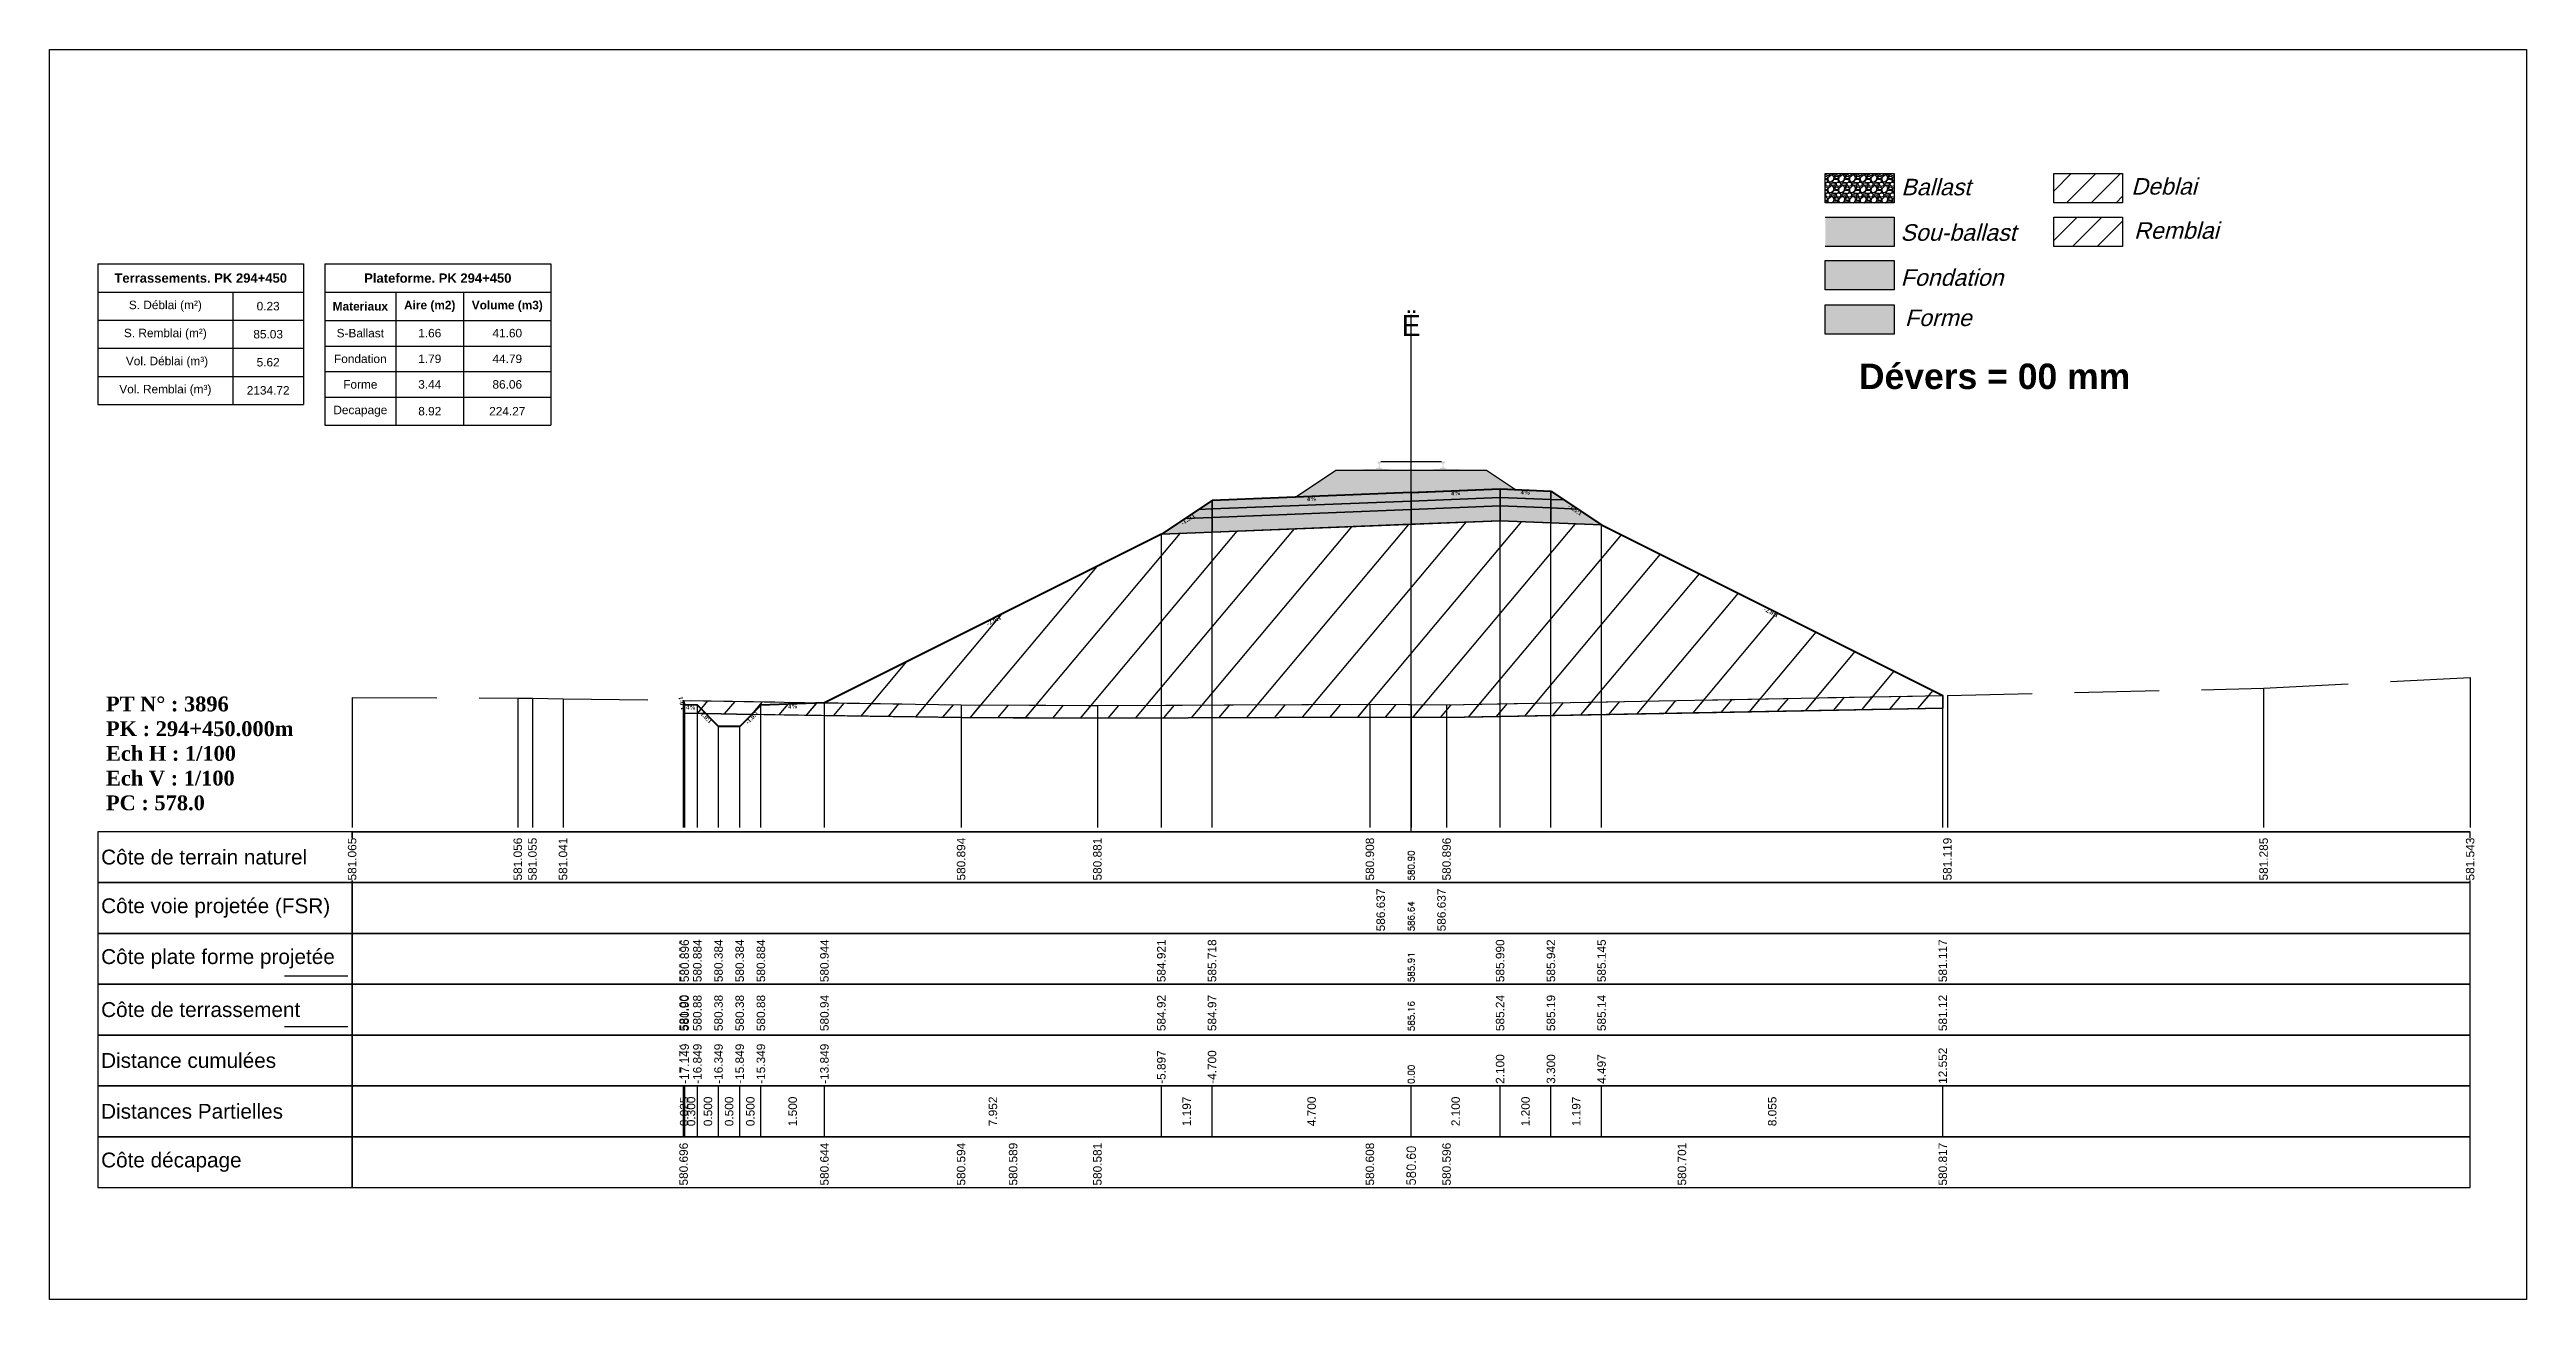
# Model space of a CAD drawing. Header units: millimetres. Extents: x 2762 to 3076, y 916 to 3305.
# Drawn here: x 2789.9 to 2848.4, y 2397.6 to 2427.1 of the extents above; entities that cross this region are included whole.
import ezdxf

# ---------------------------------------------------------------- set-up
doc = ezdxf.new("R2010")
doc.units = ezdxf.units.MM
doc.header["$LTSCALE"] = 2
doc.linetypes.add('CACHE', pattern=[9.525, 6.35, -3.175])
doc.linetypes.add('DASHED', pattern=[0.75, 0.5, -0.25])
for name, color, linetype in [('C-ANNO-TABL', 1, 'Continuous'), ('C-ANNO-TABL-TEXT', 150, 'Continuous'), ('C-ANNO-TABL-TITL', 150, 'Continuous'), ('C-ANNO-TABL-TTBL', 5, 'Continuous'), ('C-ROAD-CORR', 5, 'Continuous'), ('C-ROAD-SCTN', 7, 'Continuous')]:
    doc.layers.add(name, color=color, linetype=linetype)
doc.styles.add('ARIAL', font='arial.ttf')
doc.styles.add('C3D_Etiquette', font='romans.shx')
doc.styles.add('C3D_Profil_Travers', font='romans.shx')
doc.styles.get("Standard").update_dxf_attribs({"font": 'arial.ttf'})

msp = doc.modelspace()

# ---------------------------------------------------------------- texts
at = {"color": 7, "linetype": 'Continuous', "lineweight": -3}
for s, insert, char_height, attachment_point, style in [('{\\fWingdings|b0|i0|c2|p0;Ë}', (2822.055, 2420.384), 0.5, 8, 'C3D_Profil_Travers'), ('{\\fTimes New Roman|b1|i0|c0|p18;PT N° : 3896\\PPK : 294+450.000m\\PEch H : 1/100\\PEch V : 1/100\\PPC : 578.0}', (2791.243, 2409.184), 0.35, 7, 'C3D_Profil_Travers'), ('{\\fArial|b0|i0|c0|p34;Côte de terrain naturel}', (2791.129, 2408.084), 0.35, 4, 'C3D_Etiquette'), ('{\\fArial|b0|i0|c0|p34;Côte plate forme projetée}', (2791.129, 2405.684), 0.35, 4, 'C3D_Etiquette'), ('{\\fArial|b0|i0|c0|p34;Côte de terrassement}', (2791.129, 2404.484), 0.35, 4, 'C3D_Etiquette'), ('{\\fArial|b0|i0|c0|p34;Distance cumulées}', (2791.129, 2403.284), 0.35, 4, 'C3D_Etiquette'), ('{\\fArial|b0|i0|c0|p34;Distances Partielles}', (2791.129, 2402.084), 0.35, 4, 'C3D_Etiquette'), ('{\\fArial|b0|i0|c0|p34;Côte décapage}', (2791.129, 2400.884), 0.35, 4, 'C3D_Etiquette')]:
    msp.add_mtext(s, dxfattribs=dict(at, insert=insert, char_height=char_height, attachment_point=attachment_point, style=style))
at = {"insert": (2832.624, 2419.733), "char_height": 0.6, "attachment_point": 1}
msp.add_mtext_dynamic_manual_height_columns('{\\fArial|b1|i0|c0|p34;Dévers = 00 mm}', width=8.82587, gutter_width=1.25, heights=[0], dxfattribs=at)
at = {"color": 7, "linetype": 'Continuous', "lineweight": -3, "char_height": 0.1, "style": 'C3D_Etiquette'}
for s, insert, width, attachment_point, rotation in [('{\\fTimes New Roman|b1|i0|c0|p18;4%}', (2823.105, 2416.728), 0.37094, 2, 2.29061), ('{\\fTimes New Roman|b1|i0|c0|p18;4%}', (2824.754, 2416.746), 0.42071, 2, 357.70939), ('{\\fTimes New Roman|b1|i0|c0|p18;-1.5:1}', (2816.758, 2416.1), 0.34598, 2, 33.69007), ('{\\fTimes New Roman|b1|i0|c0|p18;4%}', (2819.705, 2416.592), 0.42071, 2, 2.29061), ('{\\fTimes New Roman|b1|i0|c0|p18;-1.5:1}', (2825.951, 2416.324), 0.34598, 2, 326.30993), ('{\\fTimes New Roman|b1|i0|c0|p18;-2.0:1}', (2812.183, 2413.713), 0.34598, 2, 26.56505), ('{\\fTimes New Roman|b1|i0|c0|p18;-2.0:1}', (2830.577, 2413.911), 0.34598, 2, 333.43495), ('{\\fTimes New Roman|b1|i0|c0|p18;1.0:1}', (2804.889, 2411.729), 0.29446, 8, 104.03624), ('{\\fTimes New Roman|b1|i0|c0|p18;4%}', (2805.055, 2411.67), 0.37094, 2, 357.70939), ('{\\fTimes New Roman|b1|i0|c0|p18;1.0:1}', (2805.453, 2411.415), 0.29001, 2, 315), ('{\\fTimes New Roman|b1|i0|c0|p18;-1.0:1}', (2806.458, 2411.415), 0.34598, 2, 45), ('{\\fTimes New Roman|b1|i0|c0|p18;4%}', (2807.456, 2411.694), 0.42071, 2, 2.29061)]:
    msp.add_mtext(s, dxfattribs=dict(at, insert=insert, width=width, attachment_point=attachment_point, rotation=rotation))
at = {"color": 7, "linetype": 'Continuous', "lineweight": -3, "rotation": 90, "style": 'C3D_Profil_Travers'}
for s, insert, char_height, attachment_point in [('580.90', (2822.055, 2407.534), 0.15, 4), ('586.64', (2822.055, 2406.334), 0.15, 4), ('585.91', (2822.055, 2405.134), 0.15, 4), ('{\\fArial|b0|i0|c0|p34;581.00}', (2804.88, 2403.979), 0.2, 4), ('{\\fArial|b0|i0|c0|p34;580.90}', (2804.905, 2403.979), 0.2, 4), ('{\\fArial|b0|i0|c0|p34;580.88}', (2805.205, 2403.979), 0.2, 4), ('{\\fArial|b0|i0|c0|p34;580.38}', (2805.705, 2403.979), 0.2, 4), ('{\\fArial|b0|i0|c0|p34;580.38}', (2806.205, 2403.979), 0.2, 4), ('{\\fArial|b0|i0|c0|p34;580.88}', (2806.705, 2403.979), 0.2, 4), ('{\\fArial|b0|i0|c0|p34;580.94}', (2808.205, 2403.979), 0.2, 4), ('{\\fArial|b0|i0|c0|p34;584.92}', (2816.158, 2403.979), 0.2, 4), ('{\\fArial|b0|i0|c0|p34;584.97}', (2817.355, 2403.979), 0.2, 4), ('585.16', (2822.055, 2403.979), 0.15, 4), ('{\\fArial|b0|i0|c0|p34;585.24}', (2824.155, 2403.979), 0.2, 4), ('{\\fArial|b0|i0|c0|p34;585.19}', (2825.355, 2403.979), 0.2, 4), ('{\\fArial|b0|i0|c0|p34;585.14}', (2826.551, 2403.979), 0.2, 4), ('{\\fArial|b0|i0|c0|p34;581.12}', (2834.606, 2403.979), 0.2, 4), ('0.00', (2822.055, 2402.734), 0.15, 4), ('{\\fArial|b0|i0|c0|p34;0.025}', (2804.893, 2402.084), 0.2, 5), ('{\\fArial|b0|i0|c0|p34;0.300}', (2805.055, 2402.084), 0.2, 5), ('{\\fArial|b0|i0|c0|p34;0.500}', (2805.455, 2402.084), 0.2, 5), ('{\\fArial|b0|i0|c0|p34;0.500}', (2805.955, 2402.084), 0.2, 5), ('{\\fArial|b0|i0|c0|p34;0.500}', (2806.455, 2402.084), 0.2, 5), ('{\\fArial|b0|i0|c0|p34;1.500}', (2807.455, 2402.084), 0.2, 5), ('{\\fArial|b0|i0|c0|p34;7.952}', (2812.182, 2402.084), 0.2, 5), ('{\\fArial|b0|i0|c0|p34;1.197}', (2816.756, 2402.084), 0.2, 5), ('{\\fArial|b0|i0|c0|p34;4.700}', (2819.705, 2402.084), 0.2, 5), ('{\\fArial|b0|i0|c0|p34;2.100}', (2823.105, 2402.084), 0.2, 5), ('{\\fArial|b0|i0|c0|p34;1.200}', (2824.755, 2402.084), 0.2, 5), ('{\\fArial|b0|i0|c0|p34;1.197}', (2825.953, 2402.084), 0.2, 5), ('{\\fArial|b0|i0|c0|p34;8.055}', (2830.579, 2402.084), 0.2, 5), ('580.60', (2822.055, 2400.334), 0.2, 4)]:
    msp.add_mtext(s, dxfattribs=dict(at, insert=insert, char_height=char_height, attachment_point=attachment_point))
at = {"color": 7, "linetype": 'Continuous', "lineweight": -3, "insert": (2791.129, 2406.884), "char_height": 0.35, "attachment_point": 4}
msp.add_mtext('{\\fArial|b0|i0|c0|p34;Côte voie projetée (FSR)}', dxfattribs=at)
at = {"layer": 'C-ANNO-TABL-TEXT', "color": 7, "style": 'ARIAL', "oblique": 15}
for s, p in [('Ballast', (2833.624, 2423.705)), ('Deblai', (2839.054, 2423.721)), ('Remblai', (2839.118, 2422.679)), ('Sou-ballast', (2833.604, 2422.632)), ('Fondation', (2833.609, 2421.569)), ('Forme', (2833.709, 2420.619))]:
    msp.add_text(s, height=0.39, dxfattribs=at).set_placement(p)
at = {"layer": 'C-ANNO-TABL-TEXT', "color": 7, "linetype": 'Continuous', "lineweight": -3, "char_height": 0.2, "attachment_point": 5, "style": 'ARIAL'}
for s, insert in [('{\\fArial|b0|i0|c0|p34;\\C7;0.23}', (2795.072, 2421.088)), ('{\\fArial|b0|i0|c0|p34;\\C7;85.03}', (2795.072, 2420.426)), ('{\\fArial|b0|i0|c0|p34;\\C7;S-Ballast}', (2797.248, 2420.451)), ('{\\fArial|b0|i0|c0|p34;\\C7;1.66}', (2798.887, 2420.451)), ('{\\C18;\\c0;41.60}', (2800.717, 2420.451)), ('{\\fArial|b0|i0|c0|p34;\\C7;5.62}', (2795.072, 2419.764)), ('{\\fArial|b0|i0|c0|p34;\\C7;Fondation}', (2797.248, 2419.845)), ('{\\fArial|b0|i0|c0|p34;\\C7;1.79}', (2798.887, 2419.845)), ('{\\C18;\\c0;44.79}', (2800.717, 2419.845)), ('{\\fArial|b0|i0|c0|p34;\\C7;2134.72}', (2795.072, 2419.101)), ('{\\fArial|b0|i0|c0|p34;\\C7;Forme}', (2797.248, 2419.241)), ('{\\fArial|b0|i0|c0|p34;\\C7;3.44}', (2798.887, 2419.241)), ('{\\C18;\\c0;86.06}', (2800.717, 2419.241)), ('{\\fArial|b0|i0|c0|p34;\\C7;Decapage}', (2797.248, 2418.609)), ('{\\fArial|b0|i0|c0|p34;\\C7;8.92}', (2798.887, 2418.609)), ('{\\C18;\\c0;224.27}', (2800.717, 2418.609))]:
    msp.add_mtext(s, dxfattribs=dict(at, insert=insert))
at = {"layer": 'C-ANNO-TABL-TITL', "color": 7, "linetype": 'Continuous', "lineweight": -3, "attachment_point": 5, "style": 'ARIAL'}
for s, insert, char_height in [('{\\fArial|b1|i0|c0|p34;\\C7;Terrassements. PK 294+450}', (2793.48, 2421.751), 0.22), ('{\\fArial|b1|i0|c0|p34;\\C18;\\c0;Plateforme. PK 294+450}', (2799.077, 2421.75), 0.22), ('{\\fArial|b0|i0|c0|p34;\\C7;S. Déblai (m²) }', (2792.645, 2421.088), 0.2), ('{\\fArial|b1|i0|c0|p34;\\C7;Materiaux   }', (2797.248, 2421.085), 0.2), ('{\\fArial|b1|i0|c0|p34;\\C7;Aire (m2)}', (2798.887, 2421.085), 0.2), ('{\\fArial|b1|i0|c0|p34;\\C7;Volume (m3)}', (2800.717, 2421.085), 0.2), ('{\\fArial|b0|i0|c0|p34;\\C7;S. Remblai (m²) }', (2792.645, 2420.426), 0.2), ('{\\fArial|b0|i0|c0|p34;\\C7; Vol. Déblai (m³) }', (2792.645, 2419.764), 0.2), ('{\\fArial|b0|i0|c0|p34;\\C7;Vol. Remblai (m³)}', (2792.645, 2419.101), 0.2)]:
    msp.add_mtext(s, dxfattribs=dict(at, insert=insert, char_height=char_height))

# ---------------------------------------------------------------- hatches: boundary and pattern name
h = msp.add_hatch(color=11)
h.dxf.hatch_style = 1
h.paths.add_polyline_path([(2833.456, 2423.191), (2831.83, 2423.191), (2831.83, 2422.499), (2833.456, 2422.499)])
h = msp.add_hatch(color=30)
h.dxf.hatch_style = 1
h.paths.add_polyline_path([(2833.456, 2422.164), (2831.83, 2422.164), (2831.83, 2421.472), (2833.456, 2421.472)])
h = msp.add_hatch(color=83)
h.dxf.hatch_style = 1
h.paths.add_polyline_path([(2833.456, 2421.118), (2831.83, 2421.118), (2831.83, 2420.426), (2833.456, 2420.426)])
at = {"linetype": 'Continuous', "lineweight": -3}
msp.add_hatch(color=254, dxfattribs=at).paths.add_polyline_path([(2820.837, 2417.038), (2820.837, 2417.223), (2820.952, 2417.244), (2821.3, 2417.244), (2821.3, 2417.249), (2821.226, 2417.249), (2821.226, 2417.259), (2821.227, 2417.26), (2821.229, 2417.261), (2821.23, 2417.261), (2821.25, 2417.263), (2821.253, 2417.263), (2821.256, 2417.265), (2821.284, 2417.275), (2821.287, 2417.276), (2821.288, 2417.277), (2821.289, 2417.279), (2821.29, 2417.283), (2821.291, 2417.29), (2821.292, 2417.299), (2821.293, 2417.31), (2821.293, 2417.333), (2821.292, 2417.349), (2821.292, 2417.356), (2821.291, 2417.362), (2821.29, 2417.366), (2821.29, 2417.368), (2821.289, 2417.372), (2821.288, 2417.373), (2821.287, 2417.375), (2821.286, 2417.376), (2821.285, 2417.377), (2821.269, 2417.382), (2821.267, 2417.384), (2821.266, 2417.385), (2821.265, 2417.386), (2821.265, 2417.389), (2821.265, 2417.407), (2821.266, 2417.411), (2821.267, 2417.414), (2821.269, 2417.416), (2821.271, 2417.418), (2821.274, 2417.419), (2821.275, 2417.419), (2821.279, 2417.42), (2821.283, 2417.421), (2821.286, 2417.421), (2821.29, 2417.421), (2821.295, 2417.421), (2821.298, 2417.421), (2821.301, 2417.421), (2821.305, 2417.421), (2821.308, 2417.421), (2821.312, 2417.421), (2821.317, 2417.421), (2821.32, 2417.421), (2821.324, 2417.42), (2821.328, 2417.419), (2821.329, 2417.419), (2821.331, 2417.418), (2821.334, 2417.416), (2821.336, 2417.414), (2821.337, 2417.411), (2821.337, 2417.407), (2821.337, 2417.389), (2821.337, 2417.386), (2821.337, 2417.385), (2821.336, 2417.384), (2821.334, 2417.382), (2821.318, 2417.377), (2821.317, 2417.376), (2821.315, 2417.375), (2821.314, 2417.373), (2821.314, 2417.372), (2821.313, 2417.368), (2821.312, 2417.366), (2821.312, 2417.362), (2821.311, 2417.356), (2821.31, 2417.349), (2821.31, 2417.333), (2821.31, 2417.31), (2821.311, 2417.299), (2821.312, 2417.29), (2821.313, 2417.283), (2821.314, 2417.279), (2821.315, 2417.277), (2821.316, 2417.276), (2821.318, 2417.275), (2821.347, 2417.265), (2821.35, 2417.263), (2821.353, 2417.263), (2821.373, 2417.261), (2821.374, 2417.261), (2821.375, 2417.26), (2821.376, 2417.259), (2821.376, 2417.249), (2821.302, 2417.249), (2821.302, 2417.244), (2821.506, 2417.244), (2821.638, 2417.213), (2822.472, 2417.213), (2822.603, 2417.244), (2822.807, 2417.244), (2822.807, 2417.249), (2822.733, 2417.249), (2822.733, 2417.259), (2822.734, 2417.26), (2822.736, 2417.261), (2822.737, 2417.261), (2822.757, 2417.263), (2822.76, 2417.263), (2822.763, 2417.265), (2822.791, 2417.275), (2822.794, 2417.276), (2822.795, 2417.277), (2822.796, 2417.279), (2822.797, 2417.283), (2822.798, 2417.29), (2822.799, 2417.299), (2822.8, 2417.31), (2822.8, 2417.333), (2822.799, 2417.349), (2822.799, 2417.356), (2822.798, 2417.362), (2822.797, 2417.366), (2822.797, 2417.368), (2822.796, 2417.372), (2822.795, 2417.373), (2822.794, 2417.375), (2822.793, 2417.376), (2822.792, 2417.377), (2822.776, 2417.382), (2822.774, 2417.384), (2822.773, 2417.385), (2822.772, 2417.386), (2822.772, 2417.389), (2822.772, 2417.407), (2822.773, 2417.411), (2822.774, 2417.414), (2822.776, 2417.416), (2822.778, 2417.418), (2822.781, 2417.419), (2822.782, 2417.419), (2822.786, 2417.42), (2822.79, 2417.421), (2822.793, 2417.421), (2822.797, 2417.421), (2822.802, 2417.421), (2822.805, 2417.421), (2822.808, 2417.421), (2822.812, 2417.421), (2822.815, 2417.421), (2822.819, 2417.421), (2822.824, 2417.421), (2822.827, 2417.421), (2822.831, 2417.42), (2822.835, 2417.419), (2822.836, 2417.419), (2822.838, 2417.418), (2822.841, 2417.416), (2822.843, 2417.414), (2822.844, 2417.411), (2822.844, 2417.407), (2822.844, 2417.389), (2822.844, 2417.386), (2822.844, 2417.385), (2822.843, 2417.384), (2822.841, 2417.382), (2822.825, 2417.377), (2822.824, 2417.376), (2822.822, 2417.375), (2822.821, 2417.373), (2822.821, 2417.372), (2822.82, 2417.368), (2822.819, 2417.366), (2822.819, 2417.362), (2822.818, 2417.356), (2822.817, 2417.349), (2822.817, 2417.333), (2822.817, 2417.31), (2822.818, 2417.299), (2822.819, 2417.29), (2822.82, 2417.283), (2822.821, 2417.279), (2822.822, 2417.277), (2822.823, 2417.276), (2822.825, 2417.275), (2822.854, 2417.265), (2822.857, 2417.263), (2822.86, 2417.263), (2822.88, 2417.261), (2822.881, 2417.261), (2822.882, 2417.26), (2822.883, 2417.259), (2822.883, 2417.249), (2822.809, 2417.249), (2822.809, 2417.244), (2823.157, 2417.244), (2823.272, 2417.223), (2823.272, 2417.038)])
h = msp.add_hatch(color=11, dxfattribs=at)
h.paths.add_polyline_path([(2825.355, 2416.526), (2825.355, 2416.726), (2825.674, 2416.514)])
h.paths.add_polyline_path([(2824.155, 2416.574), (2824.155, 2416.774), (2825.355, 2416.726), (2825.355, 2416.526)])
h.paths.add_polyline_path([(2822.055, 2416.49), (2822.055, 2416.69), (2824.155, 2416.774), (2824.155, 2416.574)])
h.paths.add_polyline_path([(2817.355, 2416.302), (2817.355, 2416.502), (2822.055, 2416.69), (2822.055, 2416.49)])
h.paths.add_polyline_path([(2817.035, 2416.29), (2817.355, 2416.502), (2817.355, 2416.302)])
h = msp.add_hatch(dxfattribs=at)
h.set_pattern_fill('GRAVEL', color=252, scale=0.009, style=0)
h.set_pattern_definition([(228.0128, (2819.486781, 2416.809598), (-1.8288, -2.0574), [0.030755, -3.0447435]), (184.96974, (2819.466207, 2416.786738), (2.743199999, 0.228600013), [0.0527764, -5.2248644]), (132.51045, (2819.413629, 2416.782166), (2.286, -2.5146), [0.0372133, -3.684125]), (267.2737, (2819.324475, 2416.725016), (0.2286, 4.572), [0.0480604, -4.7579794]), (292.83365, (2819.322189, 2416.67701), (-1.143, 2.7432), [0.047127, -4.6655827]), (357.2737, (2819.340477, 2416.633576), (-4.572, 0.2286), [0.0480604, -4.7579794]), (37.69424, (2819.388483, 2416.63129), (-2.9718, -2.286), [0.0635574, -6.2921804]), (72.25533, (2819.438775, 2416.670152), (1.6002, 5.0292), [0.0600048, -5.940473]), (121.42957, (2819.457063, 2416.727302), (-1.8288, 2.9718), [0.048223, -4.774099]), (175.23636, (2819.431917, 2416.76845), (2.5146, -0.2286), [0.055054, -2.697654]), (222.39744, (2819.377053, 2416.773022), (-2.7432, -2.5146), [0.071197, -7.0485095]), (138.81407, (2819.55079, 2416.72273), (-1.6002, 1.3716), [0.0243004, -2.405751]), (171.46923, (2819.532501, 2416.738732), (2.9718, -0.4572), [0.0462314, -4.5769175]), (225, (2819.48678, 2416.74559), (-3e-17, -0.2286), [0.032329, -0.29096]), (203.1986, (2819.47078, 2416.773022), (1.143, 0.4572), [0.01741, -1.723556]), (291.8014, (2819.454777, 2416.766164), (-0.2286, 0.6858), [0.024621, -1.206428]), (30.9638, (2819.46392, 2416.743304), (0.6858, 0.4572), [0.039989, -1.292967]), (161.565, (2819.49821, 2416.76388), (0.4572, -0.2286), [0.028916, -0.693981]), (16.38954, (2819.322189, 2416.766164), (2.286, 0.6858), [0.040508, -4.0102944]), (70.34618, (2819.361051, 2416.777594), (-0.9144, -2.5146), [0.033984, -3.3643994]), (293.1986, (2819.49821, 2416.809598), (-0.4572, 1.143), [0.034819, -1.7061465]), (343.61046, (2819.511927, 2416.777594), (-2.286, 0.6858), [0.040508, -4.0102944]), (339.44395, (2819.32219, 2416.624432), (-1.143, 0.4572), [0.039063, -1.914096]), (294.77514, (2819.358765, 2416.610716), (-1.143, 2.5146), [0.0327305, -3.2403234]), (66.8014, (2819.500497, 2416.580998), (0.4572, 1.143), [0.034819, -1.7061465]), (17.35402, (2819.514213, 2416.613002), (-2.9718, -0.9144), [0.0383204, -3.793714]), (69.44395, (2819.388483, 2416.580998), (-0.4572, -1.143), [0.0195316, -1.933628]), (101.3099, (2819.48678, 2416.581), (-0.2286, 0.9144), [0.011656, -1.1539795]), (165.9638, (2819.484495, 2416.59243), (0.6858, -0.2286), [0.047127, -0.895415]), (186.009, (2819.438775, 2416.603858), (2.286, 0.2286), [0.043674, -4.323723]), (303.69, (2819.46392, 2416.72273), (-0.2286, 0.4572), [0.032969, -0.79126]), (353.15723, (2819.482209, 2416.695298), (3.8862, -0.4572), [0.05756, -5.698441]), (60.9454, (2819.53936, 2416.68844), (-0.9144, -1.6002), [0.023536, -2.330045]), (90, (2819.5508, 2416.70901), (-0.2286, 0.2286), [0.013716, -0.214884]), (120.25644, (2819.434203, 2416.610716), (0.9144, -1.6002), [0.031758, -3.1440547]), (48.0128, (2819.418201, 2416.638148), (1.8288, 2.0574), [0.06151, -3.0139886]), (0, (2819.45935, 2416.68387), (0.2286, 0.2286), [0.059436, -0.169164]), (325.30485, (2819.518785, 2416.683868), (2.286, -1.6002), [0.036145, -3.5783385]), (254.0546, (2819.548503, 2416.663294), (-0.2286, -0.9144), [0.033285, -1.6309485]), (207.64598, (2819.539359, 2416.63129), (-4.3434, -2.286), [0.054193, -5.365122]), (175.42608, (2819.491353, 2416.606144), (-2.9718, 0.2286), [0.0573327, -5.675926])])
h.paths.add_polyline_path([(2819.322, 2416.581), (2820.28, 2417.219), (2823.83, 2417.219), (2824.519, 2416.76), (2824.155, 2416.774)])
h = msp.add_hatch(color=83, dxfattribs=at)
h.paths.add_polyline_path([(2825.355, 2415.976), (2825.355, 2416.326), (2825.993, 2416.301), (2826.551, 2415.928)])
h.paths.add_polyline_path([(2824.155, 2416.024), (2824.155, 2416.374), (2825.355, 2416.326), (2825.355, 2415.976)])
h.paths.add_polyline_path([(2822.055, 2415.94), (2822.055, 2416.29), (2824.155, 2416.374), (2824.155, 2416.024)])
h.paths.add_polyline_path([(2817.355, 2415.752), (2817.355, 2416.102), (2822.055, 2416.29), (2822.055, 2415.94)])
h.paths.add_polyline_path([(2816.158, 2415.704), (2816.716, 2416.077), (2817.355, 2416.102), (2817.355, 2415.752)])
h = msp.add_hatch(color=30, dxfattribs=at)
h.paths.add_polyline_path([(2825.355, 2416.326), (2825.355, 2416.526), (2825.674, 2416.514), (2825.993, 2416.301)])
h.paths.add_polyline_path([(2824.155, 2416.374), (2824.155, 2416.574), (2825.355, 2416.526), (2825.355, 2416.326)])
h.paths.add_polyline_path([(2822.055, 2416.29), (2822.055, 2416.49), (2824.155, 2416.574), (2824.155, 2416.374)])
h.paths.add_polyline_path([(2817.355, 2416.102), (2817.355, 2416.302), (2822.055, 2416.49), (2822.055, 2416.29)])
h.paths.add_polyline_path([(2816.716, 2416.077), (2817.035, 2416.29), (2817.355, 2416.302), (2817.355, 2416.102)])
h = msp.add_hatch(dxfattribs=at)
h.set_pattern_fill('_U', color=3, angle=50, style=0, pattern_type=0)
h.set_pattern_definition([(50, (2806.4923, 2411.4551), (-0.766044, 0.642788), [])])
h.paths.add_polyline_path([(2806.492, 2411.455), (2806.705, 2411.668), (2808.205, 2411.728), (2816.158, 2415.704), (2824.155, 2416.024), (2826.551, 2415.928), (2834.606, 2411.901), (2834.606, 2411.601), (2822.891, 2411.38), (2821.081, 2411.392), (2814.649, 2411.365), (2811.431, 2411.378)])
h.paths.add_polyline_path([(2804.88, 2411.48), (2804.88, 2411.78), (2804.905, 2411.68), (2805.205, 2411.668), (2805.402, 2411.472)])
h = msp.add_hatch(dxfattribs=at)
h.set_pattern_fill('_U', color=150, scale=0.5, angle=50, style=0, pattern_type=0)
h.set_pattern_definition([(50, (2806.4923, 2411.45506), (-0.383022, 0.321394), [])])
h.paths.add_polyline_path([(2806.492, 2411.455), (2806.705, 2411.668), (2808.205, 2411.728), (2811.431, 2411.678), (2814.649, 2411.665), (2821.081, 2411.692), (2822.891, 2411.68), (2834.606, 2411.901), (2834.606, 2411.601), (2822.891, 2411.38), (2821.081, 2411.392), (2814.649, 2411.365), (2811.431, 2411.378)])
h.paths.add_polyline_path([(2804.88, 2411.78), (2808.205, 2411.728), (2806.705, 2411.668), (2806.492, 2411.455), (2805.402, 2411.472), (2805.205, 2411.668), (2804.905, 2411.68)])
h.paths.add_polyline_path([(2804.88, 2411.48), (2804.88, 2411.78), (2804.905, 2411.68), (2805.205, 2411.668), (2805.402, 2411.472)])

# ---------------------------------------------------------------- linework, layer by layer
for p, q in [((2831.83, 2424.219), (2833.456, 2424.219)), ((2831.83, 2424.219), (2833.456, 2424.219)), ((2831.83, 2423.527), (2831.83, 2424.219)), ((2833.456, 2424.219), (2833.456, 2423.527)), ((2833.456, 2424.219), (2833.456, 2423.527)), ((2837.223, 2424.219), (2838.849, 2424.219)), ((2837.223, 2423.527), (2837.223, 2424.219)), ((2838.849, 2424.219), (2838.849, 2423.527)), ((2833.456, 2423.527), (2831.83, 2423.527)), ((2833.456, 2423.527), (2831.83, 2423.527)), ((2831.83, 2423.191), (2833.456, 2423.191)), ((2833.456, 2423.191), (2833.456, 2422.499)), ((2838.849, 2423.527), (2837.223, 2423.527)), ((2837.223, 2423.191), (2838.849, 2423.191)), ((2837.223, 2422.499), (2837.223, 2423.191)), ((2838.849, 2423.191), (2838.849, 2422.499)), ((2833.456, 2422.499), (2831.83, 2422.499)), ((2838.849, 2422.499), (2837.223, 2422.499)), ((2831.83, 2422.164), (2833.456, 2422.164)), ((2831.83, 2421.472), (2831.83, 2422.164)), ((2833.456, 2422.164), (2833.456, 2421.472)), ((2833.456, 2421.472), (2831.83, 2421.472)), ((2831.83, 2421.118), (2833.456, 2421.118)), ((2831.83, 2420.426), (2831.83, 2421.118)), ((2833.456, 2421.118), (2833.456, 2420.426)), ((2833.456, 2420.426), (2831.83, 2420.426))]:
    msp.add_line(p, q)
at = {"linetype": 'Continuous'}
for p, q in [((2831.833, 2424.172), (2831.83, 2424.173)), ((2831.83, 2424.17), (2831.833, 2424.172)), ((2831.87, 2424.144), (2831.83, 2424.15)), ((2831.83, 2424.104), (2831.88, 2424.098)), ((2831.83, 2424.083), (2831.856, 2424.083)), ((2831.882, 2424.019), (2831.83, 2423.992)), ((2831.833, 2423.918), (2831.83, 2423.919)), ((2831.83, 2423.916), (2831.833, 2423.918)), ((2831.87, 2423.89), (2831.83, 2423.896)), ((2831.83, 2423.85), (2831.88, 2423.844)), ((2831.83, 2423.829), (2831.856, 2423.829)), ((2831.882, 2423.765), (2831.83, 2423.738)), ((2831.833, 2423.664), (2831.83, 2423.665)), ((2831.83, 2423.662), (2831.833, 2423.664)), ((2831.834, 2423.969), (2831.849, 2423.934)), ((2831.834, 2423.715), (2831.849, 2423.68)), ((2831.835, 2423.969), (2831.851, 2424.005)), ((2831.835, 2423.715), (2831.851, 2423.751)), ((2831.836, 2424.219), (2831.849, 2424.188)), ((2831.848, 2424.188), (2831.891, 2424.175)), ((2831.848, 2423.934), (2831.891, 2423.921)), ((2831.848, 2423.68), (2831.891, 2423.667)), ((2831.851, 2424.005), (2831.892, 2424.018)), ((2831.851, 2423.751), (2831.892, 2423.764)), ((2831.855, 2424.086), (2831.889, 2424.063)), ((2831.855, 2423.832), (2831.889, 2423.809)), ((2831.893, 2424.128), (2831.872, 2424.145)), ((2831.893, 2423.874), (2831.872, 2423.891)), ((2831.879, 2424.088), (2831.892, 2424.111)), ((2831.889, 2424.061), (2831.879, 2424.025)), ((2831.879, 2423.834), (2831.892, 2423.857)), ((2831.889, 2423.807), (2831.879, 2423.771)), ((2831.891, 2424.175), (2831.935, 2424.188)), ((2831.891, 2424.016), (2831.932, 2424.001)), ((2831.891, 2423.921), (2831.935, 2423.934)), ((2831.891, 2423.762), (2831.932, 2423.747)), ((2831.891, 2423.667), (2831.935, 2423.68)), ((2831.894, 2424.129), (2831.892, 2424.076)), ((2831.892, 2424.111), (2831.892, 2424.127)), ((2831.892, 2424.076), (2831.912, 2424.028)), ((2831.894, 2423.875), (2831.892, 2423.822)), ((2831.892, 2423.857), (2831.892, 2423.873)), ((2831.892, 2423.822), (2831.912, 2423.774)), ((2831.959, 2424.175), (2831.9, 2424.122)), ((2831.959, 2423.921), (2831.9, 2423.868)), ((2831.959, 2423.667), (2831.9, 2423.614)), ((2831.912, 2424.025), (2831.965, 2424.022)), ((2831.912, 2423.771), (2831.965, 2423.768)), ((2831.931, 2424.003), (2831.946, 2423.97)), ((2831.931, 2423.749), (2831.946, 2423.716)), ((2831.935, 2424.187), (2831.946, 2424.219)), ((2831.935, 2423.933), (2831.948, 2423.969)), ((2831.935, 2423.679), (2831.948, 2423.715)), ((2832.012, 2424.175), (2831.951, 2424.18)), ((2832.012, 2423.921), (2831.951, 2423.926)), ((2832.012, 2423.667), (2831.951, 2423.672)), ((2831.992, 2423.939), (2831.964, 2423.969)), ((2831.992, 2423.685), (2831.964, 2423.715)), ((2831.965, 2424.025), (2832.021, 2424.068)), ((2831.965, 2423.969), (2831.973, 2423.989)), ((2831.965, 2423.771), (2832.021, 2423.814)), ((2831.965, 2423.715), (2831.973, 2423.735)), ((2831.992, 2424.193), (2831.968, 2424.219)), ((2832.021, 2423.989), (2831.973, 2423.984)), ((2832.021, 2423.735), (2831.973, 2423.73)), ((2832.035, 2424.199), (2831.977, 2424.194)), ((2832.035, 2423.945), (2831.977, 2423.94)), ((2832.035, 2423.691), (2831.977, 2423.686)), ((2831.999, 2424.033), (2832.044, 2424.083)), ((2831.999, 2423.779), (2832.044, 2423.829)), ((2832.018, 2424.003), (2832, 2424.034)), ((2832.018, 2423.749), (2832, 2423.78)), ((2832.039, 2424.131), (2832.011, 2424.176)), ((2832.039, 2423.877), (2832.011, 2423.922)), ((2832.039, 2423.623), (2832.011, 2423.668)), ((2832.08, 2423.999), (2832.016, 2424.004)), ((2832.08, 2423.745), (2832.016, 2423.75)), ((2832.021, 2424.068), (2832.041, 2424.132)), ((2832.072, 2423.982), (2832.021, 2423.994)), ((2832.021, 2423.814), (2832.041, 2423.878)), ((2832.072, 2423.728), (2832.021, 2423.74)), ((2832.038, 2424.175), (2832.048, 2424.15)), ((2832.038, 2423.921), (2832.048, 2423.896)), ((2832.038, 2423.667), (2832.048, 2423.642)), ((2832.057, 2424.183), (2832.039, 2424.176)), ((2832.057, 2423.929), (2832.039, 2423.922)), ((2832.057, 2423.675), (2832.039, 2423.668)), ((2832.044, 2424.083), (2832.11, 2424.083)), ((2832.044, 2423.829), (2832.11, 2423.829)), ((2832.049, 2424.149), (2832.087, 2424.172)), ((2832.074, 2424.152), (2832.049, 2424.127)), ((2832.049, 2424.127), (2832.069, 2424.096)), ((2832.049, 2423.895), (2832.087, 2423.918)), ((2832.074, 2423.898), (2832.049, 2423.873)), ((2832.049, 2423.873), (2832.069, 2423.842)), ((2832.049, 2423.641), (2832.087, 2423.664)), ((2832.069, 2424.219), (2832.051, 2424.198)), ((2832.069, 2424.219), (2832.051, 2424.198)), ((2832.074, 2423.97), (2832.051, 2423.944)), ((2832.074, 2423.716), (2832.051, 2423.69)), ((2832.087, 2424.172), (2832.056, 2424.182)), ((2832.087, 2423.918), (2832.056, 2423.928)), ((2832.087, 2423.664), (2832.056, 2423.674)), ((2832.07, 2424.106), (2832.134, 2424.098)), ((2832.07, 2423.852), (2832.134, 2423.844)), ((2832.074, 2423.969), (2832.072, 2423.982)), ((2832.074, 2423.715), (2832.072, 2423.728)), ((2832.124, 2424.144), (2832.074, 2424.151)), ((2832.124, 2424.144), (2832.074, 2424.151)), ((2832.124, 2423.89), (2832.074, 2423.897)), ((2832.136, 2424.019), (2832.083, 2423.991)), ((2832.136, 2423.765), (2832.083, 2423.737)), ((2832.088, 2423.969), (2832.103, 2423.934)), ((2832.088, 2423.715), (2832.103, 2423.68)), ((2832.089, 2423.969), (2832.105, 2424.005)), ((2832.089, 2423.715), (2832.105, 2423.751)), ((2832.09, 2424.219), (2832.103, 2424.188)), ((2832.09, 2424.219), (2832.103, 2424.188)), ((2832.102, 2424.188), (2832.145, 2424.175)), ((2832.102, 2424.188), (2832.145, 2424.175)), ((2832.102, 2423.934), (2832.145, 2423.921)), ((2832.102, 2423.68), (2832.145, 2423.667)), ((2832.105, 2424.005), (2832.146, 2424.018)), ((2832.105, 2423.751), (2832.146, 2423.764)), ((2832.109, 2424.086), (2832.143, 2424.063)), ((2832.109, 2423.832), (2832.143, 2423.809)), ((2832.147, 2424.128), (2832.126, 2424.145)), ((2832.147, 2424.128), (2832.126, 2424.145)), ((2832.147, 2423.874), (2832.126, 2423.891)), ((2832.133, 2424.088), (2832.146, 2424.111)), ((2832.143, 2424.061), (2832.133, 2424.025)), ((2832.133, 2423.834), (2832.146, 2423.857)), ((2832.143, 2423.807), (2832.133, 2423.771)), ((2832.145, 2424.175), (2832.189, 2424.188)), ((2832.145, 2424.175), (2832.189, 2424.188)), ((2832.145, 2424.016), (2832.186, 2424.001)), ((2832.145, 2423.921), (2832.189, 2423.934)), ((2832.145, 2423.762), (2832.186, 2423.747)), ((2832.145, 2423.667), (2832.189, 2423.68)), ((2832.148, 2424.129), (2832.146, 2424.076)), ((2832.148, 2424.129), (2832.146, 2424.076)), ((2832.146, 2424.111), (2832.146, 2424.127)), ((2832.146, 2424.111), (2832.146, 2424.127)), ((2832.146, 2424.076), (2832.166, 2424.028)), ((2832.148, 2423.875), (2832.146, 2423.822)), ((2832.146, 2423.857), (2832.146, 2423.873)), ((2832.146, 2423.822), (2832.166, 2423.774)), ((2832.213, 2424.175), (2832.154, 2424.122)), ((2832.213, 2424.175), (2832.154, 2424.122)), ((2832.213, 2423.921), (2832.154, 2423.868)), ((2832.213, 2423.667), (2832.154, 2423.614)), ((2832.166, 2424.025), (2832.219, 2424.022)), ((2832.166, 2423.771), (2832.219, 2423.768)), ((2832.185, 2424.003), (2832.2, 2423.97)), ((2832.185, 2423.749), (2832.2, 2423.716)), ((2832.189, 2424.187), (2832.2, 2424.219)), ((2832.189, 2424.187), (2832.2, 2424.219)), ((2832.189, 2423.933), (2832.202, 2423.969)), ((2832.189, 2423.679), (2832.202, 2423.715)), ((2832.266, 2424.175), (2832.205, 2424.18)), ((2832.266, 2424.175), (2832.205, 2424.18)), ((2832.266, 2423.921), (2832.205, 2423.926)), ((2832.266, 2423.667), (2832.205, 2423.672)), ((2832.246, 2423.939), (2832.218, 2423.969)), ((2832.246, 2423.685), (2832.218, 2423.715)), ((2832.219, 2424.025), (2832.275, 2424.068)), ((2832.219, 2424.025), (2832.275, 2424.068)), ((2832.219, 2423.969), (2832.227, 2423.989)), ((2832.219, 2423.771), (2832.275, 2423.814)), ((2832.219, 2423.715), (2832.227, 2423.735)), ((2832.246, 2424.193), (2832.222, 2424.219)), ((2832.246, 2424.193), (2832.222, 2424.219)), ((2832.275, 2423.989), (2832.227, 2423.984)), ((2832.275, 2423.735), (2832.227, 2423.73)), ((2832.289, 2424.199), (2832.231, 2424.194)), ((2832.289, 2424.199), (2832.231, 2424.194)), ((2832.289, 2423.945), (2832.231, 2423.94)), ((2832.289, 2423.691), (2832.231, 2423.686)), ((2832.253, 2424.033), (2832.298, 2424.083)), ((2832.253, 2424.033), (2832.298, 2424.083)), ((2832.253, 2423.779), (2832.298, 2423.829)), ((2832.272, 2424.003), (2832.254, 2424.034)), ((2832.272, 2424.003), (2832.254, 2424.034)), ((2832.272, 2423.749), (2832.254, 2423.78)), ((2832.293, 2424.131), (2832.265, 2424.176)), ((2832.293, 2424.131), (2832.265, 2424.176)), ((2832.293, 2423.877), (2832.265, 2423.922)), ((2832.293, 2423.623), (2832.265, 2423.668)), ((2832.334, 2423.999), (2832.27, 2424.004)), ((2832.334, 2423.999), (2832.27, 2424.004)), ((2832.334, 2423.745), (2832.27, 2423.75)), ((2832.275, 2424.068), (2832.295, 2424.132)), ((2832.275, 2424.068), (2832.295, 2424.132)), ((2832.326, 2423.982), (2832.275, 2423.994)), ((2832.326, 2423.982), (2832.275, 2423.994)), ((2832.275, 2423.814), (2832.295, 2423.878)), ((2832.326, 2423.728), (2832.275, 2423.74)), ((2832.292, 2424.175), (2832.302, 2424.15)), ((2832.292, 2424.175), (2832.302, 2424.15)), ((2832.292, 2423.921), (2832.302, 2423.896)), ((2832.292, 2423.667), (2832.302, 2423.642)), ((2832.311, 2424.183), (2832.293, 2424.176)), ((2832.311, 2424.183), (2832.293, 2424.176)), ((2832.311, 2423.929), (2832.293, 2423.922)), ((2832.311, 2423.675), (2832.293, 2423.668)), ((2832.298, 2424.083), (2832.364, 2424.083)), ((2832.298, 2424.083), (2832.364, 2424.083)), ((2832.298, 2423.829), (2832.364, 2423.829)), ((2832.303, 2424.149), (2832.341, 2424.172)), ((2832.303, 2424.149), (2832.341, 2424.172)), ((2832.328, 2424.152), (2832.303, 2424.127)), ((2832.328, 2424.152), (2832.303, 2424.127)), ((2832.303, 2424.127), (2832.323, 2424.096)), ((2832.303, 2424.127), (2832.323, 2424.096)), ((2832.303, 2423.895), (2832.341, 2423.918)), ((2832.328, 2423.898), (2832.303, 2423.873)), ((2832.303, 2423.873), (2832.323, 2423.842)), ((2832.303, 2423.641), (2832.341, 2423.664)), ((2832.323, 2424.219), (2832.305, 2424.198)), ((2832.323, 2424.219), (2832.305, 2424.198)), ((2832.328, 2423.97), (2832.305, 2423.944)), ((2832.328, 2423.97), (2832.305, 2423.944)), ((2832.328, 2423.716), (2832.305, 2423.69)), ((2832.341, 2424.172), (2832.31, 2424.182)), ((2832.341, 2424.172), (2832.31, 2424.182)), ((2832.341, 2423.918), (2832.31, 2423.928)), ((2832.341, 2423.664), (2832.31, 2423.674)), ((2832.324, 2424.106), (2832.388, 2424.098)), ((2832.324, 2424.106), (2832.388, 2424.098)), ((2832.324, 2423.852), (2832.388, 2423.844)), ((2832.328, 2423.969), (2832.326, 2423.982)), ((2832.328, 2423.969), (2832.326, 2423.982)), ((2832.328, 2423.715), (2832.326, 2423.728)), ((2832.378, 2424.144), (2832.328, 2424.151)), ((2832.378, 2424.144), (2832.328, 2424.151)), ((2832.378, 2423.89), (2832.328, 2423.897)), ((2832.39, 2424.019), (2832.337, 2423.991)), ((2832.39, 2424.019), (2832.337, 2423.991)), ((2832.39, 2423.765), (2832.337, 2423.737)), ((2832.342, 2423.969), (2832.357, 2423.934)), ((2832.342, 2423.969), (2832.357, 2423.934)), ((2832.342, 2423.715), (2832.357, 2423.68)), ((2832.343, 2423.969), (2832.359, 2424.005)), ((2832.343, 2423.969), (2832.359, 2424.005)), ((2832.343, 2423.715), (2832.359, 2423.751)), ((2832.344, 2424.219), (2832.357, 2424.188)), ((2832.344, 2424.219), (2832.357, 2424.188)), ((2832.356, 2424.188), (2832.399, 2424.175)), ((2832.356, 2424.188), (2832.399, 2424.175)), ((2832.356, 2423.934), (2832.399, 2423.921)), ((2832.356, 2423.934), (2832.399, 2423.921)), ((2832.356, 2423.68), (2832.399, 2423.667)), ((2832.359, 2424.005), (2832.4, 2424.018)), ((2832.359, 2424.005), (2832.4, 2424.018)), ((2832.359, 2423.751), (2832.4, 2423.764)), ((2832.363, 2424.086), (2832.397, 2424.063)), ((2832.363, 2424.086), (2832.397, 2424.063)), ((2832.363, 2423.832), (2832.397, 2423.809)), ((2832.401, 2424.128), (2832.38, 2424.145)), ((2832.401, 2424.128), (2832.38, 2424.145)), ((2832.401, 2423.874), (2832.38, 2423.891)), ((2832.387, 2424.088), (2832.4, 2424.111)), ((2832.387, 2424.088), (2832.4, 2424.111)), ((2832.397, 2424.061), (2832.387, 2424.025)), ((2832.397, 2424.061), (2832.387, 2424.025)), ((2832.387, 2423.834), (2832.4, 2423.857)), ((2832.397, 2423.807), (2832.387, 2423.771)), ((2832.399, 2424.175), (2832.443, 2424.188)), ((2832.399, 2424.175), (2832.443, 2424.188)), ((2832.399, 2424.016), (2832.44, 2424.001)), ((2832.399, 2424.016), (2832.44, 2424.001)), ((2832.399, 2423.921), (2832.443, 2423.934)), ((2832.399, 2423.921), (2832.443, 2423.934)), ((2832.399, 2423.762), (2832.44, 2423.747)), ((2832.399, 2423.667), (2832.443, 2423.68)), ((2832.402, 2424.129), (2832.4, 2424.076)), ((2832.402, 2424.129), (2832.4, 2424.076)), ((2832.4, 2424.111), (2832.4, 2424.127)), ((2832.4, 2424.111), (2832.4, 2424.127)), ((2832.4, 2424.076), (2832.42, 2424.028)), ((2832.4, 2424.076), (2832.42, 2424.028)), ((2832.402, 2423.875), (2832.4, 2423.822)), ((2832.4, 2423.857), (2832.4, 2423.873)), ((2832.4, 2423.822), (2832.42, 2423.774)), ((2832.467, 2424.175), (2832.408, 2424.122)), ((2832.467, 2424.175), (2832.408, 2424.122)), ((2832.467, 2423.921), (2832.408, 2423.868)), ((2832.467, 2423.921), (2832.408, 2423.868)), ((2832.467, 2423.667), (2832.408, 2423.614)), ((2832.42, 2424.025), (2832.473, 2424.022)), ((2832.42, 2424.025), (2832.473, 2424.022)), ((2832.42, 2423.771), (2832.473, 2423.768)), ((2832.439, 2424.003), (2832.454, 2423.97)), ((2832.439, 2424.003), (2832.454, 2423.97)), ((2832.439, 2423.749), (2832.454, 2423.716)), ((2832.443, 2424.187), (2832.454, 2424.219)), ((2832.443, 2424.187), (2832.454, 2424.219)), ((2832.443, 2423.933), (2832.456, 2423.969)), ((2832.443, 2423.933), (2832.456, 2423.969)), ((2832.443, 2423.679), (2832.456, 2423.715)), ((2832.52, 2424.175), (2832.459, 2424.18)), ((2832.52, 2424.175), (2832.459, 2424.18)), ((2832.52, 2423.921), (2832.459, 2423.926)), ((2832.52, 2423.921), (2832.459, 2423.926)), ((2832.52, 2423.667), (2832.459, 2423.672)), ((2832.5, 2423.939), (2832.472, 2423.969)), ((2832.5, 2423.939), (2832.472, 2423.969)), ((2832.5, 2423.685), (2832.472, 2423.715)), ((2832.473, 2424.025), (2832.529, 2424.068)), ((2832.473, 2424.025), (2832.529, 2424.068)), ((2832.473, 2423.969), (2832.481, 2423.989)), ((2832.473, 2423.969), (2832.481, 2423.989)), ((2832.473, 2423.771), (2832.529, 2423.814)), ((2832.473, 2423.771), (2832.529, 2423.814)), ((2832.473, 2423.715), (2832.481, 2423.735)), ((2832.5, 2424.193), (2832.476, 2424.219)), ((2832.5, 2424.193), (2832.476, 2424.219)), ((2832.529, 2423.989), (2832.481, 2423.984)), ((2832.529, 2423.989), (2832.481, 2423.984)), ((2832.529, 2423.735), (2832.481, 2423.73)), ((2832.543, 2424.199), (2832.485, 2424.194)), ((2832.543, 2424.199), (2832.485, 2424.194)), ((2832.543, 2423.945), (2832.485, 2423.94)), ((2832.543, 2423.945), (2832.485, 2423.94)), ((2832.543, 2423.691), (2832.485, 2423.686)), ((2832.507, 2424.033), (2832.552, 2424.083)), ((2832.507, 2424.033), (2832.552, 2424.083)), ((2832.507, 2423.779), (2832.552, 2423.829)), ((2832.507, 2423.779), (2832.552, 2423.829)), ((2832.526, 2424.003), (2832.508, 2424.034)), ((2832.526, 2424.003), (2832.508, 2424.034)), ((2832.526, 2423.749), (2832.508, 2423.78)), ((2832.547, 2424.131), (2832.519, 2424.176)), ((2832.547, 2424.131), (2832.519, 2424.176)), ((2832.547, 2423.877), (2832.519, 2423.922)), ((2832.547, 2423.877), (2832.519, 2423.922)), ((2832.547, 2423.623), (2832.519, 2423.668)), ((2832.588, 2423.999), (2832.524, 2424.004)), ((2832.588, 2423.999), (2832.524, 2424.004)), ((2832.588, 2423.745), (2832.524, 2423.75)), ((2832.588, 2423.745), (2832.524, 2423.75)), ((2832.529, 2424.068), (2832.549, 2424.132)), ((2832.529, 2424.068), (2832.549, 2424.132)), ((2832.58, 2423.982), (2832.529, 2423.994)), ((2832.58, 2423.982), (2832.529, 2423.994)), ((2832.529, 2423.814), (2832.549, 2423.878)), ((2832.529, 2423.814), (2832.549, 2423.878)), ((2832.58, 2423.728), (2832.529, 2423.74)), ((2832.58, 2423.728), (2832.529, 2423.74)), ((2832.546, 2424.175), (2832.556, 2424.15)), ((2832.546, 2424.175), (2832.556, 2424.15)), ((2832.546, 2423.921), (2832.556, 2423.896)), ((2832.546, 2423.921), (2832.556, 2423.896)), ((2832.546, 2423.667), (2832.556, 2423.642)), ((2832.565, 2424.183), (2832.547, 2424.176)), ((2832.565, 2424.183), (2832.547, 2424.176)), ((2832.565, 2423.929), (2832.547, 2423.922)), ((2832.565, 2423.929), (2832.547, 2423.922)), ((2832.565, 2423.675), (2832.547, 2423.668)), ((2832.552, 2424.083), (2832.618, 2424.083)), ((2832.552, 2424.083), (2832.618, 2424.083)), ((2832.552, 2423.829), (2832.618, 2423.829)), ((2832.552, 2423.829), (2832.618, 2423.829)), ((2832.557, 2424.149), (2832.595, 2424.172)), ((2832.557, 2424.149), (2832.595, 2424.172)), ((2832.582, 2424.152), (2832.557, 2424.127)), ((2832.582, 2424.152), (2832.557, 2424.127)), ((2832.557, 2424.127), (2832.577, 2424.096)), ((2832.557, 2424.127), (2832.577, 2424.096)), ((2832.557, 2423.895), (2832.595, 2423.918)), ((2832.557, 2423.895), (2832.595, 2423.918)), ((2832.582, 2423.898), (2832.557, 2423.873)), ((2832.582, 2423.898), (2832.557, 2423.873)), ((2832.557, 2423.873), (2832.577, 2423.842)), ((2832.557, 2423.873), (2832.577, 2423.842)), ((2832.557, 2423.641), (2832.595, 2423.664)), ((2832.577, 2424.219), (2832.559, 2424.198)), ((2832.577, 2424.219), (2832.559, 2424.198)), ((2832.582, 2423.97), (2832.559, 2423.944)), ((2832.582, 2423.97), (2832.559, 2423.944)), ((2832.582, 2423.716), (2832.559, 2423.69)), ((2832.595, 2424.172), (2832.564, 2424.182)), ((2832.595, 2424.172), (2832.564, 2424.182)), ((2832.595, 2423.918), (2832.564, 2423.928)), ((2832.595, 2423.918), (2832.564, 2423.928)), ((2832.595, 2423.664), (2832.564, 2423.674)), ((2832.578, 2424.106), (2832.642, 2424.098)), ((2832.578, 2424.106), (2832.642, 2424.098)), ((2832.578, 2423.852), (2832.642, 2423.844)), ((2832.578, 2423.852), (2832.642, 2423.844)), ((2832.582, 2423.969), (2832.58, 2423.982)), ((2832.582, 2423.969), (2832.58, 2423.982)), ((2832.582, 2423.715), (2832.58, 2423.728)), ((2832.582, 2423.715), (2832.58, 2423.728)), ((2832.632, 2424.144), (2832.582, 2424.151)), ((2832.632, 2424.144), (2832.582, 2424.151)), ((2832.632, 2423.89), (2832.582, 2423.897)), ((2832.632, 2423.89), (2832.582, 2423.897)), ((2832.644, 2424.019), (2832.591, 2423.991)), ((2832.644, 2424.019), (2832.591, 2423.991)), ((2832.644, 2423.765), (2832.591, 2423.737)), ((2832.644, 2423.765), (2832.591, 2423.737)), ((2832.596, 2423.969), (2832.611, 2423.934)), ((2832.596, 2423.969), (2832.611, 2423.934)), ((2832.596, 2423.715), (2832.611, 2423.68)), ((2832.596, 2423.715), (2832.611, 2423.68)), ((2832.597, 2423.969), (2832.613, 2424.005)), ((2832.597, 2423.969), (2832.613, 2424.005)), ((2832.597, 2423.715), (2832.613, 2423.751)), ((2832.597, 2423.715), (2832.613, 2423.751)), ((2832.598, 2424.219), (2832.611, 2424.188)), ((2832.598, 2424.219), (2832.611, 2424.188)), ((2832.61, 2424.188), (2832.653, 2424.175)), ((2832.61, 2424.188), (2832.653, 2424.175)), ((2832.61, 2423.934), (2832.653, 2423.921)), ((2832.61, 2423.934), (2832.653, 2423.921)), ((2832.61, 2423.68), (2832.653, 2423.667)), ((2832.61, 2423.68), (2832.653, 2423.667)), ((2832.613, 2424.005), (2832.654, 2424.018)), ((2832.613, 2424.005), (2832.654, 2424.018)), ((2832.613, 2423.751), (2832.654, 2423.764)), ((2832.613, 2423.751), (2832.654, 2423.764)), ((2832.617, 2424.086), (2832.651, 2424.063)), ((2832.617, 2424.086), (2832.651, 2424.063)), ((2832.617, 2423.832), (2832.651, 2423.809)), ((2832.617, 2423.832), (2832.651, 2423.809)), ((2832.655, 2424.128), (2832.634, 2424.145)), ((2832.655, 2424.128), (2832.634, 2424.145)), ((2832.655, 2423.874), (2832.634, 2423.891)), ((2832.655, 2423.874), (2832.634, 2423.891)), ((2832.641, 2424.088), (2832.654, 2424.111)), ((2832.641, 2424.088), (2832.654, 2424.111)), ((2832.651, 2424.061), (2832.641, 2424.025)), ((2832.651, 2424.061), (2832.641, 2424.025)), ((2832.641, 2423.834), (2832.654, 2423.857)), ((2832.641, 2423.834), (2832.654, 2423.857)), ((2832.651, 2423.807), (2832.641, 2423.771)), ((2832.651, 2423.807), (2832.641, 2423.771)), ((2832.653, 2424.175), (2832.697, 2424.188)), ((2832.653, 2424.175), (2832.697, 2424.188)), ((2832.653, 2424.016), (2832.694, 2424.001)), ((2832.653, 2424.016), (2832.694, 2424.001)), ((2832.653, 2423.921), (2832.697, 2423.934)), ((2832.653, 2423.921), (2832.697, 2423.934)), ((2832.653, 2423.762), (2832.694, 2423.747)), ((2832.653, 2423.762), (2832.694, 2423.747)), ((2832.653, 2423.667), (2832.697, 2423.68)), ((2832.653, 2423.667), (2832.697, 2423.68)), ((2832.656, 2424.129), (2832.654, 2424.076)), ((2832.656, 2424.129), (2832.654, 2424.076)), ((2832.654, 2424.111), (2832.654, 2424.127)), ((2832.654, 2424.111), (2832.654, 2424.127)), ((2832.654, 2424.076), (2832.674, 2424.028)), ((2832.654, 2424.076), (2832.674, 2424.028)), ((2832.656, 2423.875), (2832.654, 2423.822)), ((2832.656, 2423.875), (2832.654, 2423.822)), ((2832.654, 2423.857), (2832.654, 2423.873)), ((2832.654, 2423.857), (2832.654, 2423.873)), ((2832.654, 2423.822), (2832.674, 2423.774)), ((2832.654, 2423.822), (2832.674, 2423.774)), ((2832.721, 2424.175), (2832.662, 2424.122)), ((2832.721, 2424.175), (2832.662, 2424.122)), ((2832.721, 2423.921), (2832.662, 2423.868)), ((2832.721, 2423.921), (2832.662, 2423.868)), ((2832.721, 2423.667), (2832.662, 2423.614)), ((2832.721, 2423.667), (2832.662, 2423.614)), ((2832.674, 2424.025), (2832.727, 2424.022)), ((2832.674, 2424.025), (2832.727, 2424.022)), ((2832.674, 2423.771), (2832.727, 2423.768)), ((2832.674, 2423.771), (2832.727, 2423.768)), ((2832.693, 2424.003), (2832.708, 2423.97)), ((2832.693, 2424.003), (2832.708, 2423.97)), ((2832.693, 2423.749), (2832.708, 2423.716)), ((2832.693, 2423.749), (2832.708, 2423.716)), ((2832.697, 2424.187), (2832.708, 2424.219)), ((2832.697, 2424.187), (2832.708, 2424.219)), ((2832.697, 2423.933), (2832.71, 2423.969)), ((2832.697, 2423.933), (2832.71, 2423.969)), ((2832.697, 2423.679), (2832.71, 2423.715)), ((2832.697, 2423.679), (2832.71, 2423.715)), ((2832.774, 2424.175), (2832.713, 2424.18)), ((2832.774, 2424.175), (2832.713, 2424.18)), ((2832.774, 2423.921), (2832.713, 2423.926)), ((2832.774, 2423.921), (2832.713, 2423.926)), ((2832.774, 2423.667), (2832.713, 2423.672)), ((2832.774, 2423.667), (2832.713, 2423.672)), ((2832.754, 2423.939), (2832.726, 2423.969)), ((2832.754, 2423.939), (2832.726, 2423.969)), ((2832.754, 2423.685), (2832.726, 2423.715)), ((2832.754, 2423.685), (2832.726, 2423.715)), ((2832.727, 2424.025), (2832.783, 2424.068)), ((2832.727, 2424.025), (2832.783, 2424.068)), ((2832.727, 2423.969), (2832.735, 2423.989)), ((2832.727, 2423.969), (2832.735, 2423.989)), ((2832.727, 2423.771), (2832.783, 2423.814)), ((2832.727, 2423.771), (2832.783, 2423.814)), ((2832.727, 2423.715), (2832.735, 2423.735)), ((2832.727, 2423.715), (2832.735, 2423.735)), ((2832.754, 2424.193), (2832.73, 2424.219)), ((2832.754, 2424.193), (2832.73, 2424.219)), ((2832.783, 2423.989), (2832.735, 2423.984)), ((2832.783, 2423.989), (2832.735, 2423.984)), ((2832.783, 2423.735), (2832.735, 2423.73)), ((2832.783, 2423.735), (2832.735, 2423.73)), ((2832.797, 2424.199), (2832.739, 2424.194)), ((2832.797, 2424.199), (2832.739, 2424.194)), ((2832.797, 2423.945), (2832.739, 2423.94)), ((2832.797, 2423.945), (2832.739, 2423.94)), ((2832.797, 2423.691), (2832.739, 2423.686)), ((2832.797, 2423.691), (2832.739, 2423.686)), ((2832.761, 2424.033), (2832.806, 2424.083)), ((2832.761, 2424.033), (2832.806, 2424.083)), ((2832.761, 2423.779), (2832.806, 2423.829)), ((2832.761, 2423.779), (2832.806, 2423.829)), ((2832.78, 2424.003), (2832.762, 2424.034)), ((2832.78, 2424.003), (2832.762, 2424.034)), ((2832.78, 2423.749), (2832.762, 2423.78)), ((2832.78, 2423.749), (2832.762, 2423.78)), ((2832.801, 2424.131), (2832.773, 2424.176)), ((2832.801, 2424.131), (2832.773, 2424.176)), ((2832.801, 2423.877), (2832.773, 2423.922)), ((2832.801, 2423.877), (2832.773, 2423.922)), ((2832.801, 2423.623), (2832.773, 2423.668)), ((2832.801, 2423.623), (2832.773, 2423.668)), ((2832.842, 2423.999), (2832.778, 2424.004)), ((2832.842, 2423.999), (2832.778, 2424.004)), ((2832.842, 2423.745), (2832.778, 2423.75)), ((2832.842, 2423.745), (2832.778, 2423.75)), ((2832.783, 2424.068), (2832.803, 2424.132)), ((2832.783, 2424.068), (2832.803, 2424.132)), ((2832.834, 2423.982), (2832.783, 2423.994)), ((2832.834, 2423.982), (2832.783, 2423.994)), ((2832.783, 2423.814), (2832.803, 2423.878)), ((2832.783, 2423.814), (2832.803, 2423.878)), ((2832.834, 2423.728), (2832.783, 2423.74)), ((2832.834, 2423.728), (2832.783, 2423.74)), ((2832.8, 2424.175), (2832.81, 2424.15)), ((2832.8, 2424.175), (2832.81, 2424.15)), ((2832.8, 2423.921), (2832.81, 2423.896)), ((2832.8, 2423.921), (2832.81, 2423.896)), ((2832.8, 2423.667), (2832.81, 2423.642)), ((2832.8, 2423.667), (2832.81, 2423.642)), ((2832.819, 2424.183), (2832.801, 2424.176)), ((2832.819, 2424.183), (2832.801, 2424.176)), ((2832.819, 2423.929), (2832.801, 2423.922)), ((2832.819, 2423.929), (2832.801, 2423.922)), ((2832.819, 2423.675), (2832.801, 2423.668)), ((2832.819, 2423.675), (2832.801, 2423.668)), ((2832.806, 2424.083), (2832.872, 2424.083)), ((2832.806, 2424.083), (2832.872, 2424.083)), ((2832.806, 2423.829), (2832.872, 2423.829)), ((2832.806, 2423.829), (2832.872, 2423.829)), ((2832.811, 2424.149), (2832.849, 2424.172)), ((2832.811, 2424.149), (2832.849, 2424.172)), ((2832.836, 2424.152), (2832.811, 2424.127)), ((2832.836, 2424.152), (2832.811, 2424.127)), ((2832.811, 2424.127), (2832.831, 2424.096)), ((2832.811, 2424.127), (2832.831, 2424.096)), ((2832.811, 2423.895), (2832.849, 2423.918)), ((2832.811, 2423.895), (2832.849, 2423.918)), ((2832.836, 2423.898), (2832.811, 2423.873)), ((2832.836, 2423.898), (2832.811, 2423.873)), ((2832.811, 2423.873), (2832.831, 2423.842)), ((2832.811, 2423.873), (2832.831, 2423.842)), ((2832.811, 2423.641), (2832.849, 2423.664)), ((2832.811, 2423.641), (2832.849, 2423.664)), ((2832.831, 2424.219), (2832.813, 2424.198)), ((2832.831, 2424.219), (2832.813, 2424.198)), ((2832.836, 2423.97), (2832.813, 2423.944)), ((2832.836, 2423.97), (2832.813, 2423.944)), ((2832.836, 2423.716), (2832.813, 2423.69)), ((2832.836, 2423.716), (2832.813, 2423.69)), ((2832.849, 2424.172), (2832.818, 2424.182)), ((2832.849, 2424.172), (2832.818, 2424.182)), ((2832.849, 2423.918), (2832.818, 2423.928)), ((2832.849, 2423.918), (2832.818, 2423.928)), ((2832.849, 2423.664), (2832.818, 2423.674)), ((2832.849, 2423.664), (2832.818, 2423.674)), ((2832.832, 2424.106), (2832.896, 2424.098)), ((2832.832, 2424.106), (2832.896, 2424.098)), ((2832.832, 2423.852), (2832.896, 2423.844)), ((2832.832, 2423.852), (2832.896, 2423.844)), ((2832.836, 2423.969), (2832.834, 2423.982)), ((2832.836, 2423.969), (2832.834, 2423.982)), ((2832.836, 2423.715), (2832.834, 2423.728)), ((2832.836, 2423.715), (2832.834, 2423.728)), ((2832.886, 2424.144), (2832.836, 2424.151)), ((2832.886, 2424.144), (2832.836, 2424.151)), ((2832.886, 2423.89), (2832.836, 2423.897)), ((2832.886, 2423.89), (2832.836, 2423.897)), ((2832.898, 2424.019), (2832.845, 2423.991)), ((2832.898, 2424.019), (2832.845, 2423.991)), ((2832.898, 2423.765), (2832.845, 2423.737)), ((2832.898, 2423.765), (2832.845, 2423.737)), ((2832.85, 2423.969), (2832.865, 2423.934)), ((2832.85, 2423.969), (2832.865, 2423.934)), ((2832.85, 2423.715), (2832.865, 2423.68)), ((2832.85, 2423.715), (2832.865, 2423.68)), ((2832.851, 2423.969), (2832.867, 2424.005)), ((2832.851, 2423.969), (2832.867, 2424.005)), ((2832.851, 2423.715), (2832.867, 2423.751)), ((2832.851, 2423.715), (2832.867, 2423.751)), ((2832.852, 2424.219), (2832.865, 2424.188)), ((2832.852, 2424.219), (2832.865, 2424.188)), ((2832.864, 2424.188), (2832.907, 2424.175)), ((2832.864, 2424.188), (2832.907, 2424.175)), ((2832.864, 2423.934), (2832.907, 2423.921)), ((2832.864, 2423.934), (2832.907, 2423.921)), ((2832.864, 2423.68), (2832.907, 2423.667)), ((2832.864, 2423.68), (2832.907, 2423.667)), ((2832.867, 2424.005), (2832.908, 2424.018)), ((2832.867, 2424.005), (2832.908, 2424.018)), ((2832.867, 2423.751), (2832.908, 2423.764)), ((2832.867, 2423.751), (2832.908, 2423.764)), ((2832.871, 2424.086), (2832.905, 2424.063)), ((2832.871, 2424.086), (2832.905, 2424.063)), ((2832.871, 2423.832), (2832.905, 2423.809)), ((2832.871, 2423.832), (2832.905, 2423.809)), ((2832.909, 2424.128), (2832.888, 2424.145)), ((2832.909, 2424.128), (2832.888, 2424.145)), ((2832.909, 2423.874), (2832.888, 2423.891)), ((2832.909, 2423.874), (2832.888, 2423.891)), ((2832.895, 2424.088), (2832.908, 2424.111)), ((2832.895, 2424.088), (2832.908, 2424.111)), ((2832.905, 2424.061), (2832.895, 2424.025)), ((2832.905, 2424.061), (2832.895, 2424.025)), ((2832.895, 2423.834), (2832.908, 2423.857)), ((2832.895, 2423.834), (2832.908, 2423.857)), ((2832.905, 2423.807), (2832.895, 2423.771)), ((2832.905, 2423.807), (2832.895, 2423.771)), ((2832.907, 2424.175), (2832.951, 2424.188)), ((2832.907, 2424.175), (2832.951, 2424.188)), ((2832.907, 2424.016), (2832.948, 2424.001)), ((2832.907, 2424.016), (2832.948, 2424.001)), ((2832.907, 2423.921), (2832.951, 2423.934)), ((2832.907, 2423.921), (2832.951, 2423.934)), ((2832.907, 2423.762), (2832.948, 2423.747)), ((2832.907, 2423.762), (2832.948, 2423.747)), ((2832.907, 2423.667), (2832.951, 2423.68)), ((2832.907, 2423.667), (2832.951, 2423.68)), ((2832.91, 2424.129), (2832.908, 2424.076)), ((2832.91, 2424.129), (2832.908, 2424.076)), ((2832.908, 2424.111), (2832.908, 2424.127)), ((2832.908, 2424.111), (2832.908, 2424.127)), ((2832.908, 2424.076), (2832.928, 2424.028)), ((2832.908, 2424.076), (2832.928, 2424.028)), ((2832.91, 2423.875), (2832.908, 2423.822)), ((2832.91, 2423.875), (2832.908, 2423.822)), ((2832.908, 2423.857), (2832.908, 2423.873)), ((2832.908, 2423.857), (2832.908, 2423.873)), ((2832.908, 2423.822), (2832.928, 2423.774)), ((2832.908, 2423.822), (2832.928, 2423.774)), ((2832.975, 2424.175), (2832.916, 2424.122)), ((2832.975, 2424.175), (2832.916, 2424.122)), ((2832.975, 2423.921), (2832.916, 2423.868)), ((2832.975, 2423.921), (2832.916, 2423.868)), ((2832.975, 2423.667), (2832.916, 2423.614)), ((2832.975, 2423.667), (2832.916, 2423.614)), ((2832.928, 2424.025), (2832.981, 2424.022)), ((2832.928, 2424.025), (2832.981, 2424.022)), ((2832.928, 2423.771), (2832.981, 2423.768)), ((2832.928, 2423.771), (2832.981, 2423.768)), ((2832.947, 2424.003), (2832.962, 2423.97)), ((2832.947, 2424.003), (2832.962, 2423.97)), ((2832.947, 2423.749), (2832.962, 2423.716)), ((2832.947, 2423.749), (2832.962, 2423.716)), ((2832.951, 2424.187), (2832.962, 2424.219)), ((2832.951, 2424.187), (2832.962, 2424.219)), ((2832.951, 2423.933), (2832.964, 2423.969)), ((2832.951, 2423.933), (2832.964, 2423.969)), ((2832.951, 2423.679), (2832.964, 2423.715)), ((2832.951, 2423.679), (2832.964, 2423.715)), ((2833.028, 2424.175), (2832.967, 2424.18)), ((2833.028, 2424.175), (2832.967, 2424.18)), ((2833.028, 2423.921), (2832.967, 2423.926)), ((2833.028, 2423.921), (2832.967, 2423.926)), ((2833.028, 2423.667), (2832.967, 2423.672)), ((2833.028, 2423.667), (2832.967, 2423.672)), ((2833.008, 2423.939), (2832.98, 2423.969)), ((2833.008, 2423.939), (2832.98, 2423.969)), ((2833.008, 2423.685), (2832.98, 2423.715)), ((2833.008, 2423.685), (2832.98, 2423.715)), ((2832.981, 2424.025), (2833.037, 2424.068)), ((2832.981, 2424.025), (2833.037, 2424.068)), ((2832.981, 2423.969), (2832.989, 2423.989)), ((2832.981, 2423.969), (2832.989, 2423.989)), ((2832.981, 2423.771), (2833.037, 2423.814)), ((2832.981, 2423.771), (2833.037, 2423.814)), ((2832.981, 2423.715), (2832.989, 2423.735)), ((2832.981, 2423.715), (2832.989, 2423.735)), ((2833.008, 2424.193), (2832.984, 2424.219)), ((2833.008, 2424.193), (2832.984, 2424.219)), ((2833.037, 2423.989), (2832.989, 2423.984)), ((2833.037, 2423.989), (2832.989, 2423.984)), ((2833.037, 2423.735), (2832.989, 2423.73)), ((2833.037, 2423.735), (2832.989, 2423.73)), ((2833.051, 2424.199), (2832.993, 2424.194)), ((2833.051, 2424.199), (2832.993, 2424.194)), ((2833.051, 2423.945), (2832.993, 2423.94)), ((2833.051, 2423.945), (2832.993, 2423.94)), ((2833.051, 2423.691), (2832.993, 2423.686)), ((2833.051, 2423.691), (2832.993, 2423.686)), ((2833.015, 2424.033), (2833.06, 2424.083)), ((2833.015, 2424.033), (2833.06, 2424.083)), ((2833.015, 2423.779), (2833.06, 2423.829)), ((2833.015, 2423.779), (2833.06, 2423.829)), ((2833.034, 2424.003), (2833.016, 2424.034)), ((2833.034, 2424.003), (2833.016, 2424.034)), ((2833.034, 2423.749), (2833.016, 2423.78)), ((2833.034, 2423.749), (2833.016, 2423.78)), ((2833.055, 2424.131), (2833.027, 2424.176)), ((2833.055, 2424.131), (2833.027, 2424.176)), ((2833.055, 2423.877), (2833.027, 2423.922)), ((2833.055, 2423.877), (2833.027, 2423.922)), ((2833.055, 2423.623), (2833.027, 2423.668)), ((2833.055, 2423.623), (2833.027, 2423.668)), ((2833.096, 2423.999), (2833.032, 2424.004)), ((2833.096, 2423.999), (2833.032, 2424.004)), ((2833.096, 2423.745), (2833.032, 2423.75)), ((2833.096, 2423.745), (2833.032, 2423.75)), ((2833.037, 2424.068), (2833.057, 2424.132)), ((2833.037, 2424.068), (2833.057, 2424.132)), ((2833.088, 2423.982), (2833.037, 2423.994)), ((2833.088, 2423.982), (2833.037, 2423.994)), ((2833.037, 2423.814), (2833.057, 2423.878)), ((2833.037, 2423.814), (2833.057, 2423.878)), ((2833.088, 2423.728), (2833.037, 2423.74)), ((2833.088, 2423.728), (2833.037, 2423.74)), ((2833.054, 2424.175), (2833.064, 2424.15)), ((2833.054, 2424.175), (2833.064, 2424.15)), ((2833.054, 2423.921), (2833.064, 2423.896)), ((2833.054, 2423.921), (2833.064, 2423.896)), ((2833.054, 2423.667), (2833.064, 2423.642)), ((2833.054, 2423.667), (2833.064, 2423.642)), ((2833.073, 2424.183), (2833.055, 2424.176)), ((2833.073, 2424.183), (2833.055, 2424.176)), ((2833.073, 2423.929), (2833.055, 2423.922)), ((2833.073, 2423.929), (2833.055, 2423.922)), ((2833.073, 2423.675), (2833.055, 2423.668)), ((2833.073, 2423.675), (2833.055, 2423.668)), ((2833.06, 2424.083), (2833.126, 2424.083)), ((2833.06, 2424.083), (2833.126, 2424.083)), ((2833.06, 2423.829), (2833.126, 2423.829)), ((2833.06, 2423.829), (2833.126, 2423.829)), ((2833.065, 2424.149), (2833.103, 2424.172)), ((2833.065, 2424.149), (2833.103, 2424.172)), ((2833.09, 2424.152), (2833.065, 2424.127)), ((2833.09, 2424.152), (2833.065, 2424.127)), ((2833.065, 2424.127), (2833.085, 2424.096)), ((2833.065, 2424.127), (2833.085, 2424.096)), ((2833.065, 2423.895), (2833.103, 2423.918)), ((2833.065, 2423.895), (2833.103, 2423.918)), ((2833.09, 2423.898), (2833.065, 2423.873)), ((2833.09, 2423.898), (2833.065, 2423.873)), ((2833.065, 2423.873), (2833.085, 2423.842)), ((2833.065, 2423.873), (2833.085, 2423.842)), ((2833.065, 2423.641), (2833.103, 2423.664)), ((2833.065, 2423.641), (2833.103, 2423.664)), ((2833.085, 2424.219), (2833.067, 2424.198)), ((2833.085, 2424.219), (2833.067, 2424.198)), ((2833.09, 2423.97), (2833.067, 2423.944)), ((2833.09, 2423.97), (2833.067, 2423.944)), ((2833.09, 2423.716), (2833.067, 2423.69)), ((2833.09, 2423.716), (2833.067, 2423.69)), ((2833.103, 2424.172), (2833.072, 2424.182)), ((2833.103, 2424.172), (2833.072, 2424.182)), ((2833.103, 2423.918), (2833.072, 2423.928)), ((2833.103, 2423.918), (2833.072, 2423.928)), ((2833.103, 2423.664), (2833.072, 2423.674)), ((2833.103, 2423.664), (2833.072, 2423.674)), ((2833.086, 2424.106), (2833.15, 2424.098)), ((2833.086, 2424.106), (2833.15, 2424.098)), ((2833.086, 2423.852), (2833.15, 2423.844)), ((2833.086, 2423.852), (2833.15, 2423.844)), ((2833.09, 2423.969), (2833.088, 2423.982)), ((2833.09, 2423.969), (2833.088, 2423.982)), ((2833.09, 2423.715), (2833.088, 2423.728)), ((2833.09, 2423.715), (2833.088, 2423.728)), ((2833.14, 2424.144), (2833.09, 2424.151)), ((2833.14, 2424.144), (2833.09, 2424.151)), ((2833.14, 2423.89), (2833.09, 2423.897)), ((2833.14, 2423.89), (2833.09, 2423.897)), ((2833.152, 2424.019), (2833.099, 2423.991)), ((2833.152, 2424.019), (2833.099, 2423.991)), ((2833.152, 2423.765), (2833.099, 2423.737)), ((2833.152, 2423.765), (2833.099, 2423.737)), ((2833.104, 2423.969), (2833.119, 2423.934)), ((2833.104, 2423.969), (2833.119, 2423.934)), ((2833.104, 2423.715), (2833.119, 2423.68)), ((2833.104, 2423.715), (2833.119, 2423.68)), ((2833.105, 2423.969), (2833.121, 2424.005)), ((2833.105, 2423.969), (2833.121, 2424.005)), ((2833.105, 2423.715), (2833.121, 2423.751)), ((2833.105, 2423.715), (2833.121, 2423.751)), ((2833.106, 2424.219), (2833.119, 2424.188)), ((2833.106, 2424.219), (2833.119, 2424.188)), ((2833.118, 2424.188), (2833.161, 2424.175)), ((2833.118, 2424.188), (2833.161, 2424.175)), ((2833.118, 2423.934), (2833.161, 2423.921)), ((2833.118, 2423.934), (2833.161, 2423.921)), ((2833.118, 2423.68), (2833.161, 2423.667)), ((2833.118, 2423.68), (2833.161, 2423.667)), ((2833.121, 2424.005), (2833.162, 2424.018)), ((2833.121, 2424.005), (2833.162, 2424.018)), ((2833.121, 2423.751), (2833.162, 2423.764)), ((2833.121, 2423.751), (2833.162, 2423.764)), ((2833.125, 2424.086), (2833.159, 2424.063)), ((2833.125, 2424.086), (2833.159, 2424.063)), ((2833.125, 2423.832), (2833.159, 2423.809)), ((2833.125, 2423.832), (2833.159, 2423.809)), ((2833.163, 2424.128), (2833.142, 2424.145)), ((2833.163, 2424.128), (2833.142, 2424.145)), ((2833.163, 2423.874), (2833.142, 2423.891)), ((2833.163, 2423.874), (2833.142, 2423.891)), ((2833.149, 2424.088), (2833.162, 2424.111)), ((2833.149, 2424.088), (2833.162, 2424.111)), ((2833.159, 2424.061), (2833.149, 2424.025)), ((2833.159, 2424.061), (2833.149, 2424.025)), ((2833.149, 2423.834), (2833.162, 2423.857)), ((2833.149, 2423.834), (2833.162, 2423.857)), ((2833.159, 2423.807), (2833.149, 2423.771)), ((2833.159, 2423.807), (2833.149, 2423.771)), ((2833.161, 2424.175), (2833.205, 2424.188)), ((2833.161, 2424.175), (2833.205, 2424.188)), ((2833.161, 2424.016), (2833.202, 2424.001)), ((2833.161, 2424.016), (2833.202, 2424.001)), ((2833.161, 2423.921), (2833.205, 2423.934)), ((2833.161, 2423.921), (2833.205, 2423.934)), ((2833.161, 2423.762), (2833.202, 2423.747)), ((2833.161, 2423.762), (2833.202, 2423.747)), ((2833.161, 2423.667), (2833.205, 2423.68)), ((2833.161, 2423.667), (2833.205, 2423.68)), ((2833.164, 2424.129), (2833.162, 2424.076)), ((2833.164, 2424.129), (2833.162, 2424.076)), ((2833.162, 2424.111), (2833.162, 2424.127)), ((2833.162, 2424.111), (2833.162, 2424.127)), ((2833.162, 2424.076), (2833.182, 2424.028)), ((2833.162, 2424.076), (2833.182, 2424.028)), ((2833.164, 2423.875), (2833.162, 2423.822)), ((2833.164, 2423.875), (2833.162, 2423.822)), ((2833.162, 2423.857), (2833.162, 2423.873)), ((2833.162, 2423.857), (2833.162, 2423.873)), ((2833.162, 2423.822), (2833.182, 2423.774)), ((2833.162, 2423.822), (2833.182, 2423.774)), ((2833.229, 2424.175), (2833.17, 2424.122)), ((2833.229, 2424.175), (2833.17, 2424.122)), ((2833.229, 2423.921), (2833.17, 2423.868)), ((2833.229, 2423.921), (2833.17, 2423.868)), ((2833.229, 2423.667), (2833.17, 2423.614)), ((2833.229, 2423.667), (2833.17, 2423.614)), ((2833.182, 2424.025), (2833.235, 2424.022)), ((2833.182, 2424.025), (2833.235, 2424.022)), ((2833.182, 2423.771), (2833.235, 2423.768)), ((2833.182, 2423.771), (2833.235, 2423.768)), ((2833.201, 2424.003), (2833.216, 2423.97)), ((2833.201, 2424.003), (2833.216, 2423.97)), ((2833.201, 2423.749), (2833.216, 2423.716)), ((2833.201, 2423.749), (2833.216, 2423.716)), ((2833.205, 2424.187), (2833.216, 2424.219)), ((2833.205, 2424.187), (2833.216, 2424.219)), ((2833.205, 2423.933), (2833.218, 2423.969)), ((2833.205, 2423.933), (2833.218, 2423.969)), ((2833.205, 2423.679), (2833.218, 2423.715)), ((2833.205, 2423.679), (2833.218, 2423.715)), ((2833.282, 2424.175), (2833.221, 2424.18)), ((2833.282, 2424.175), (2833.221, 2424.18)), ((2833.282, 2423.921), (2833.221, 2423.926)), ((2833.282, 2423.921), (2833.221, 2423.926)), ((2833.282, 2423.667), (2833.221, 2423.672)), ((2833.282, 2423.667), (2833.221, 2423.672)), ((2833.262, 2423.939), (2833.234, 2423.969)), ((2833.262, 2423.939), (2833.234, 2423.969)), ((2833.262, 2423.685), (2833.234, 2423.715)), ((2833.262, 2423.685), (2833.234, 2423.715)), ((2833.235, 2424.025), (2833.291, 2424.068)), ((2833.235, 2424.025), (2833.291, 2424.068)), ((2833.235, 2423.969), (2833.243, 2423.989)), ((2833.235, 2423.969), (2833.243, 2423.989)), ((2833.235, 2423.771), (2833.291, 2423.814)), ((2833.235, 2423.771), (2833.291, 2423.814)), ((2833.235, 2423.715), (2833.243, 2423.735)), ((2833.235, 2423.715), (2833.243, 2423.735)), ((2833.262, 2424.193), (2833.238, 2424.219)), ((2833.262, 2424.193), (2833.238, 2424.219)), ((2833.291, 2423.989), (2833.243, 2423.984)), ((2833.291, 2423.989), (2833.243, 2423.984)), ((2833.291, 2423.735), (2833.243, 2423.73)), ((2833.291, 2423.735), (2833.243, 2423.73)), ((2833.305, 2424.199), (2833.247, 2424.194)), ((2833.305, 2424.199), (2833.247, 2424.194)), ((2833.305, 2423.945), (2833.247, 2423.94)), ((2833.305, 2423.945), (2833.247, 2423.94)), ((2833.305, 2423.691), (2833.247, 2423.686)), ((2833.305, 2423.691), (2833.247, 2423.686)), ((2833.269, 2424.033), (2833.314, 2424.083)), ((2833.269, 2424.033), (2833.314, 2424.083)), ((2833.269, 2423.779), (2833.314, 2423.829)), ((2833.269, 2423.779), (2833.314, 2423.829)), ((2833.288, 2424.003), (2833.27, 2424.034)), ((2833.288, 2424.003), (2833.27, 2424.034)), ((2833.288, 2423.749), (2833.27, 2423.78)), ((2833.288, 2423.749), (2833.27, 2423.78)), ((2833.309, 2424.131), (2833.281, 2424.176)), ((2833.309, 2424.131), (2833.281, 2424.176)), ((2833.309, 2423.877), (2833.281, 2423.922)), ((2833.309, 2423.877), (2833.281, 2423.922)), ((2833.309, 2423.623), (2833.281, 2423.668)), ((2833.309, 2423.623), (2833.281, 2423.668)), ((2833.35, 2423.999), (2833.286, 2424.004)), ((2833.35, 2423.999), (2833.286, 2424.004)), ((2833.35, 2423.745), (2833.286, 2423.75)), ((2833.35, 2423.745), (2833.286, 2423.75)), ((2833.291, 2424.068), (2833.311, 2424.132)), ((2833.291, 2424.068), (2833.311, 2424.132)), ((2833.342, 2423.982), (2833.291, 2423.994)), ((2833.342, 2423.982), (2833.291, 2423.994)), ((2833.291, 2423.814), (2833.311, 2423.878)), ((2833.291, 2423.814), (2833.311, 2423.878)), ((2833.342, 2423.728), (2833.291, 2423.74)), ((2833.342, 2423.728), (2833.291, 2423.74)), ((2833.308, 2424.175), (2833.318, 2424.15)), ((2833.308, 2424.175), (2833.318, 2424.15)), ((2833.308, 2423.921), (2833.318, 2423.896)), ((2833.308, 2423.921), (2833.318, 2423.896)), ((2833.308, 2423.667), (2833.318, 2423.642)), ((2833.308, 2423.667), (2833.318, 2423.642)), ((2833.327, 2424.183), (2833.309, 2424.176)), ((2833.327, 2424.183), (2833.309, 2424.176)), ((2833.327, 2423.929), (2833.309, 2423.922)), ((2833.327, 2423.929), (2833.309, 2423.922)), ((2833.327, 2423.675), (2833.309, 2423.668)), ((2833.327, 2423.675), (2833.309, 2423.668)), ((2833.314, 2424.083), (2833.38, 2424.083)), ((2833.314, 2424.083), (2833.38, 2424.083)), ((2833.314, 2423.829), (2833.38, 2423.829)), ((2833.314, 2423.829), (2833.38, 2423.829)), ((2833.319, 2424.149), (2833.357, 2424.172)), ((2833.319, 2424.149), (2833.357, 2424.172)), ((2833.344, 2424.152), (2833.319, 2424.127)), ((2833.344, 2424.152), (2833.319, 2424.127)), ((2833.319, 2424.127), (2833.339, 2424.096)), ((2833.319, 2424.127), (2833.339, 2424.096)), ((2833.319, 2423.895), (2833.357, 2423.918)), ((2833.319, 2423.895), (2833.357, 2423.918)), ((2833.344, 2423.898), (2833.319, 2423.873)), ((2833.344, 2423.898), (2833.319, 2423.873)), ((2833.319, 2423.873), (2833.339, 2423.842)), ((2833.319, 2423.873), (2833.339, 2423.842)), ((2833.319, 2423.641), (2833.357, 2423.664)), ((2833.319, 2423.641), (2833.357, 2423.664)), ((2833.339, 2424.219), (2833.321, 2424.198)), ((2833.339, 2424.219), (2833.321, 2424.198)), ((2833.344, 2423.97), (2833.321, 2423.944)), ((2833.344, 2423.97), (2833.321, 2423.944)), ((2833.344, 2423.716), (2833.321, 2423.69)), ((2833.344, 2423.716), (2833.321, 2423.69)), ((2833.357, 2424.172), (2833.326, 2424.182)), ((2833.357, 2424.172), (2833.326, 2424.182)), ((2833.357, 2423.918), (2833.326, 2423.928)), ((2833.357, 2423.918), (2833.326, 2423.928)), ((2833.357, 2423.664), (2833.326, 2423.674)), ((2833.357, 2423.664), (2833.326, 2423.674)), ((2833.34, 2424.106), (2833.404, 2424.098)), ((2833.34, 2424.106), (2833.404, 2424.098)), ((2833.34, 2423.852), (2833.404, 2423.844)), ((2833.34, 2423.852), (2833.404, 2423.844)), ((2833.344, 2423.969), (2833.342, 2423.982)), ((2833.344, 2423.969), (2833.342, 2423.982)), ((2833.344, 2423.715), (2833.342, 2423.728)), ((2833.344, 2423.715), (2833.342, 2423.728)), ((2833.394, 2424.144), (2833.344, 2424.151)), ((2833.394, 2424.144), (2833.344, 2424.151)), ((2833.394, 2423.89), (2833.344, 2423.897)), ((2833.394, 2423.89), (2833.344, 2423.897)), ((2833.406, 2424.019), (2833.353, 2423.991)), ((2833.406, 2424.019), (2833.353, 2423.991)), ((2833.406, 2423.765), (2833.353, 2423.737)), ((2833.406, 2423.765), (2833.353, 2423.737)), ((2833.358, 2423.969), (2833.373, 2423.934)), ((2833.358, 2423.969), (2833.373, 2423.934)), ((2833.358, 2423.715), (2833.373, 2423.68)), ((2833.358, 2423.715), (2833.373, 2423.68)), ((2833.359, 2423.969), (2833.375, 2424.005)), ((2833.359, 2423.969), (2833.375, 2424.005)), ((2833.359, 2423.715), (2833.375, 2423.751)), ((2833.359, 2423.715), (2833.375, 2423.751)), ((2833.36, 2424.219), (2833.373, 2424.188)), ((2833.36, 2424.219), (2833.373, 2424.188)), ((2833.372, 2424.188), (2833.415, 2424.175)), ((2833.372, 2424.188), (2833.415, 2424.175)), ((2833.372, 2423.934), (2833.415, 2423.921)), ((2833.372, 2423.934), (2833.415, 2423.921)), ((2833.372, 2423.68), (2833.415, 2423.667)), ((2833.372, 2423.68), (2833.415, 2423.667)), ((2833.375, 2424.005), (2833.416, 2424.018)), ((2833.375, 2424.005), (2833.416, 2424.018)), ((2833.375, 2423.751), (2833.416, 2423.764)), ((2833.375, 2423.751), (2833.416, 2423.764)), ((2833.379, 2424.086), (2833.413, 2424.063)), ((2833.379, 2424.086), (2833.413, 2424.063)), ((2833.379, 2423.832), (2833.413, 2423.809)), ((2833.379, 2423.832), (2833.413, 2423.809)), ((2833.417, 2424.128), (2833.396, 2424.145)), ((2833.417, 2424.128), (2833.396, 2424.145)), ((2833.417, 2423.874), (2833.396, 2423.891)), ((2833.417, 2423.874), (2833.396, 2423.891)), ((2833.403, 2424.088), (2833.416, 2424.111)), ((2833.403, 2424.088), (2833.416, 2424.111)), ((2833.413, 2424.061), (2833.403, 2424.025)), ((2833.413, 2424.061), (2833.403, 2424.025)), ((2833.403, 2423.834), (2833.416, 2423.857)), ((2833.403, 2423.834), (2833.416, 2423.857)), ((2833.413, 2423.807), (2833.403, 2423.771)), ((2833.413, 2423.807), (2833.403, 2423.771)), ((2833.415, 2424.175), (2833.456, 2424.187)), ((2833.415, 2424.175), (2833.456, 2424.187)), ((2833.415, 2424.016), (2833.456, 2424.001)), ((2833.415, 2424.016), (2833.456, 2424.001)), ((2833.415, 2423.921), (2833.456, 2423.933)), ((2833.415, 2423.921), (2833.456, 2423.933)), ((2833.415, 2423.762), (2833.456, 2423.747)), ((2833.415, 2423.762), (2833.456, 2423.747)), ((2833.415, 2423.667), (2833.456, 2423.679)), ((2833.415, 2423.667), (2833.456, 2423.679)), ((2833.418, 2424.129), (2833.416, 2424.076)), ((2833.418, 2424.129), (2833.416, 2424.076)), ((2833.416, 2424.111), (2833.416, 2424.127)), ((2833.416, 2424.111), (2833.416, 2424.127)), ((2833.416, 2424.076), (2833.436, 2424.028)), ((2833.416, 2424.076), (2833.436, 2424.028)), ((2833.418, 2423.875), (2833.416, 2423.822)), ((2833.418, 2423.875), (2833.416, 2423.822)), ((2833.416, 2423.857), (2833.416, 2423.873)), ((2833.416, 2423.857), (2833.416, 2423.873)), ((2833.416, 2423.822), (2833.436, 2423.774)), ((2833.416, 2423.822), (2833.436, 2423.774)), ((2833.456, 2424.151), (2833.424, 2424.122)), ((2833.456, 2424.151), (2833.424, 2424.122)), ((2833.456, 2423.897), (2833.424, 2423.868)), ((2833.456, 2423.897), (2833.424, 2423.868)), ((2833.436, 2424.025), (2833.456, 2424.024)), ((2833.436, 2424.025), (2833.456, 2424.024)), ((2833.436, 2423.771), (2833.456, 2423.77)), ((2833.436, 2423.771), (2833.456, 2423.77)), ((2833.455, 2424.003), (2833.456, 2424)), ((2833.455, 2424.003), (2833.456, 2424)), ((2833.455, 2423.749), (2833.456, 2423.746)), ((2833.455, 2423.749), (2833.456, 2423.746)), ((2831.87, 2423.636), (2831.83, 2423.642)), ((2831.83, 2423.596), (2831.88, 2423.59)), ((2831.83, 2423.575), (2831.856, 2423.575)), ((2831.855, 2423.578), (2831.889, 2423.555)), ((2831.893, 2423.62), (2831.872, 2423.637)), ((2831.879, 2423.58), (2831.892, 2423.603)), ((2831.889, 2423.553), (2831.881, 2423.527)), ((2831.894, 2423.621), (2831.892, 2423.568)), ((2831.892, 2423.603), (2831.892, 2423.619)), ((2831.892, 2423.568), (2831.91, 2423.527)), ((2831.977, 2423.527), (2832.021, 2423.56)), ((2832, 2423.527), (2832.044, 2423.575)), ((2832.021, 2423.56), (2832.041, 2423.624)), ((2832.044, 2423.575), (2832.11, 2423.575)), ((2832.074, 2423.644), (2832.049, 2423.619)), ((2832.049, 2423.619), (2832.069, 2423.588)), ((2832.07, 2423.598), (2832.134, 2423.59)), ((2832.124, 2423.636), (2832.074, 2423.643)), ((2832.109, 2423.578), (2832.143, 2423.555)), ((2832.147, 2423.62), (2832.126, 2423.637)), ((2832.133, 2423.58), (2832.146, 2423.603)), ((2832.143, 2423.553), (2832.135, 2423.527)), ((2832.148, 2423.621), (2832.146, 2423.568)), ((2832.146, 2423.603), (2832.146, 2423.619)), ((2832.146, 2423.568), (2832.164, 2423.527)), ((2832.231, 2423.527), (2832.275, 2423.56)), ((2832.254, 2423.527), (2832.298, 2423.575)), ((2832.275, 2423.56), (2832.295, 2423.624)), ((2832.298, 2423.575), (2832.364, 2423.575)), ((2832.328, 2423.644), (2832.303, 2423.619)), ((2832.303, 2423.619), (2832.323, 2423.588)), ((2832.324, 2423.598), (2832.388, 2423.59)), ((2832.378, 2423.636), (2832.328, 2423.643)), ((2832.363, 2423.578), (2832.397, 2423.555)), ((2832.401, 2423.62), (2832.38, 2423.637)), ((2832.387, 2423.58), (2832.4, 2423.603)), ((2832.397, 2423.553), (2832.389, 2423.527)), ((2832.402, 2423.621), (2832.4, 2423.568)), ((2832.4, 2423.603), (2832.4, 2423.619)), ((2832.4, 2423.568), (2832.418, 2423.527)), ((2832.485, 2423.527), (2832.529, 2423.56)), ((2832.508, 2423.527), (2832.552, 2423.575)), ((2832.529, 2423.56), (2832.549, 2423.624)), ((2832.552, 2423.575), (2832.618, 2423.575)), ((2832.582, 2423.644), (2832.557, 2423.619)), ((2832.557, 2423.619), (2832.577, 2423.588)), ((2832.578, 2423.598), (2832.642, 2423.59)), ((2832.632, 2423.636), (2832.582, 2423.643)), ((2832.617, 2423.578), (2832.651, 2423.555)), ((2832.655, 2423.62), (2832.634, 2423.637)), ((2832.641, 2423.58), (2832.654, 2423.603)), ((2832.651, 2423.553), (2832.643, 2423.527)), ((2832.656, 2423.621), (2832.654, 2423.568)), ((2832.654, 2423.603), (2832.654, 2423.619)), ((2832.654, 2423.568), (2832.672, 2423.527)), ((2832.739, 2423.527), (2832.783, 2423.56)), ((2832.739, 2423.527), (2832.783, 2423.56)), ((2832.762, 2423.527), (2832.806, 2423.575)), ((2832.762, 2423.527), (2832.806, 2423.575)), ((2832.783, 2423.56), (2832.803, 2423.624)), ((2832.783, 2423.56), (2832.803, 2423.624)), ((2832.806, 2423.575), (2832.872, 2423.575)), ((2832.806, 2423.575), (2832.872, 2423.575)), ((2832.836, 2423.644), (2832.811, 2423.619)), ((2832.836, 2423.644), (2832.811, 2423.619)), ((2832.811, 2423.619), (2832.831, 2423.588)), ((2832.811, 2423.619), (2832.831, 2423.588)), ((2832.832, 2423.598), (2832.896, 2423.59)), ((2832.832, 2423.598), (2832.896, 2423.59)), ((2832.886, 2423.636), (2832.836, 2423.643)), ((2832.886, 2423.636), (2832.836, 2423.643)), ((2832.871, 2423.578), (2832.905, 2423.555)), ((2832.871, 2423.578), (2832.905, 2423.555)), ((2832.909, 2423.62), (2832.888, 2423.637)), ((2832.909, 2423.62), (2832.888, 2423.637)), ((2832.895, 2423.58), (2832.908, 2423.603)), ((2832.895, 2423.58), (2832.908, 2423.603)), ((2832.905, 2423.553), (2832.897, 2423.527)), ((2832.905, 2423.553), (2832.897, 2423.527)), ((2832.91, 2423.621), (2832.908, 2423.568)), ((2832.91, 2423.621), (2832.908, 2423.568)), ((2832.908, 2423.603), (2832.908, 2423.619)), ((2832.908, 2423.603), (2832.908, 2423.619)), ((2832.908, 2423.568), (2832.926, 2423.527)), ((2832.908, 2423.568), (2832.926, 2423.527)), ((2832.993, 2423.527), (2833.037, 2423.56)), ((2832.993, 2423.527), (2833.037, 2423.56)), ((2833.016, 2423.527), (2833.06, 2423.575)), ((2833.016, 2423.527), (2833.06, 2423.575)), ((2833.037, 2423.56), (2833.057, 2423.624)), ((2833.037, 2423.56), (2833.057, 2423.624)), ((2833.06, 2423.575), (2833.126, 2423.575)), ((2833.06, 2423.575), (2833.126, 2423.575)), ((2833.09, 2423.644), (2833.065, 2423.619)), ((2833.09, 2423.644), (2833.065, 2423.619)), ((2833.065, 2423.619), (2833.085, 2423.588)), ((2833.065, 2423.619), (2833.085, 2423.588)), ((2833.086, 2423.598), (2833.15, 2423.59)), ((2833.086, 2423.598), (2833.15, 2423.59)), ((2833.14, 2423.636), (2833.09, 2423.643)), ((2833.14, 2423.636), (2833.09, 2423.643)), ((2833.125, 2423.578), (2833.159, 2423.555)), ((2833.125, 2423.578), (2833.159, 2423.555)), ((2833.163, 2423.62), (2833.142, 2423.637)), ((2833.163, 2423.62), (2833.142, 2423.637)), ((2833.149, 2423.58), (2833.162, 2423.603)), ((2833.149, 2423.58), (2833.162, 2423.603)), ((2833.159, 2423.553), (2833.151, 2423.527)), ((2833.159, 2423.553), (2833.151, 2423.527)), ((2833.164, 2423.621), (2833.162, 2423.568)), ((2833.164, 2423.621), (2833.162, 2423.568)), ((2833.162, 2423.603), (2833.162, 2423.619)), ((2833.162, 2423.603), (2833.162, 2423.619)), ((2833.162, 2423.568), (2833.18, 2423.527)), ((2833.162, 2423.568), (2833.18, 2423.527)), ((2833.247, 2423.527), (2833.291, 2423.56)), ((2833.247, 2423.527), (2833.291, 2423.56)), ((2833.27, 2423.527), (2833.314, 2423.575)), ((2833.27, 2423.527), (2833.314, 2423.575)), ((2833.291, 2423.56), (2833.311, 2423.624)), ((2833.291, 2423.56), (2833.311, 2423.624)), ((2833.314, 2423.575), (2833.38, 2423.575)), ((2833.314, 2423.575), (2833.38, 2423.575)), ((2833.344, 2423.644), (2833.319, 2423.619)), ((2833.344, 2423.644), (2833.319, 2423.619)), ((2833.319, 2423.619), (2833.339, 2423.588)), ((2833.319, 2423.619), (2833.339, 2423.588)), ((2833.34, 2423.598), (2833.404, 2423.59)), ((2833.34, 2423.598), (2833.404, 2423.59)), ((2833.394, 2423.636), (2833.344, 2423.643)), ((2833.394, 2423.636), (2833.344, 2423.643)), ((2833.379, 2423.578), (2833.413, 2423.555)), ((2833.379, 2423.578), (2833.413, 2423.555)), ((2833.417, 2423.62), (2833.396, 2423.637)), ((2833.417, 2423.62), (2833.396, 2423.637)), ((2833.403, 2423.58), (2833.416, 2423.603)), ((2833.403, 2423.58), (2833.416, 2423.603)), ((2833.413, 2423.553), (2833.405, 2423.527)), ((2833.413, 2423.553), (2833.405, 2423.527)), ((2833.418, 2423.621), (2833.416, 2423.568)), ((2833.418, 2423.621), (2833.416, 2423.568)), ((2833.416, 2423.603), (2833.416, 2423.619)), ((2833.416, 2423.603), (2833.416, 2423.619)), ((2833.416, 2423.568), (2833.434, 2423.527)), ((2833.416, 2423.568), (2833.434, 2423.527)), ((2833.456, 2423.643), (2833.424, 2423.614)), ((2833.456, 2423.643), (2833.424, 2423.614))]:
    msp.add_line(p, q, dxfattribs=at)
at = {"color": 1, "linetype": 'Continuous'}
for p, q in [((2837.223, 2423.806), (2837.635, 2424.219)), ((2837.527, 2423.527), (2838.219, 2424.219)), ((2838.111, 2423.527), (2838.802, 2424.219)), ((2838.694, 2423.527), (2838.849, 2423.682))]:
    msp.add_line(p, q, dxfattribs=at)
at = {"color": 3, "linetype": 'Continuous'}
for p, q in [((2837.223, 2422.639), (2837.775, 2423.191)), ((2837.667, 2422.499), (2838.359, 2423.191)), ((2838.251, 2422.499), (2838.849, 2423.098)), ((2838.834, 2422.499), (2838.849, 2422.514))]:
    msp.add_line(p, q, dxfattribs=at)
at = {"color": 7, "linetype": 'Continuous', "lineweight": -3}
for p, q in [((2822.055, 2408.684), (2822.055, 2420.884)), ((2797.054, 2408.684), (2847.056, 2408.684)), ((2804.88, 2401.484), (2804.88, 2402.684)), ((2804.905, 2401.484), (2804.905, 2402.684)), ((2804.905, 2401.484), (2804.905, 2402.684)), ((2805.205, 2401.484), (2805.205, 2402.684)), ((2805.205, 2401.484), (2805.205, 2402.684)), ((2805.705, 2401.484), (2805.705, 2402.684)), ((2805.705, 2401.484), (2805.705, 2402.684)), ((2806.205, 2401.484), (2806.205, 2402.684)), ((2806.205, 2401.484), (2806.205, 2402.684)), ((2806.705, 2401.484), (2806.705, 2402.684)), ((2806.705, 2401.484), (2806.705, 2402.684)), ((2808.205, 2401.484), (2808.205, 2402.684)), ((2808.205, 2401.484), (2808.205, 2402.684)), ((2816.158, 2401.484), (2816.158, 2402.684)), ((2816.158, 2401.484), (2816.158, 2402.684)), ((2817.355, 2401.484), (2817.355, 2402.684)), ((2817.355, 2401.484), (2817.355, 2402.684)), ((2822.055, 2401.484), (2822.055, 2402.684)), ((2822.055, 2401.484), (2822.055, 2402.684)), ((2824.155, 2401.484), (2824.155, 2402.684)), ((2824.155, 2401.484), (2824.155, 2402.684)), ((2825.355, 2401.484), (2825.355, 2402.684)), ((2825.355, 2401.484), (2825.355, 2402.684)), ((2826.551, 2401.484), (2826.551, 2402.684)), ((2826.551, 2401.484), (2826.551, 2402.684)), ((2834.606, 2401.484), (2834.606, 2402.684))]:
    msp.add_line(p, q, dxfattribs=at)
at = {"color": 251, "linetype": 'Continuous', "lineweight": -3}
for p, q in [((2817.355, 2416.502), (2822.055, 2416.69)), ((2819.322, 2416.581), (2820.28, 2417.219)), ((2824.155, 2416.774), (2819.322, 2416.581)), ((2820.28, 2417.219), (2823.83, 2417.219)), ((2822.055, 2416.69), (2824.155, 2416.774)), ((2822.055, 2416.49), (2822.055, 2416.69)), ((2822.055, 2416.69), (2822.055, 2416.49)), ((2823.83, 2417.219), (2824.519, 2416.76)), ((2824.519, 2416.76), (2824.155, 2416.774)), ((2824.155, 2416.574), (2824.155, 2416.774)), ((2824.155, 2416.774), (2825.355, 2416.726)), ((2824.155, 2416.774), (2824.155, 2416.574)), ((2825.355, 2416.526), (2825.355, 2416.726)), ((2825.355, 2416.726), (2825.674, 2416.514)), ((2825.355, 2416.726), (2825.355, 2416.526)), ((2817.035, 2416.29), (2817.355, 2416.502)), ((2817.355, 2416.302), (2817.035, 2416.29)), ((2817.355, 2416.302), (2817.355, 2416.502)), ((2817.355, 2416.502), (2817.355, 2416.302)), ((2822.055, 2416.49), (2817.355, 2416.302)), ((2824.155, 2416.574), (2822.055, 2416.49)), ((2825.355, 2416.526), (2824.155, 2416.574)), ((2825.674, 2416.514), (2825.355, 2416.526))]:
    msp.add_line(p, q, dxfattribs=at)
at = {"color": 53, "linetype": 'Continuous', "lineweight": -3}
for p, q in [((2816.158, 2415.704), (2816.716, 2416.077)), ((2816.716, 2416.077), (2817.035, 2416.29)), ((2817.355, 2416.102), (2816.716, 2416.077)), ((2816.716, 2416.077), (2817.355, 2416.102)), ((2817.035, 2416.29), (2817.355, 2416.302)), ((2817.355, 2416.302), (2822.055, 2416.49)), ((2817.355, 2416.102), (2817.355, 2416.302)), ((2817.355, 2416.302), (2817.355, 2416.102)), ((2822.055, 2416.29), (2817.355, 2416.102)), ((2817.355, 2416.102), (2822.055, 2416.29)), ((2817.355, 2415.752), (2817.355, 2416.102)), ((2817.355, 2416.102), (2817.355, 2415.752)), ((2822.055, 2416.49), (2824.155, 2416.574)), ((2822.055, 2416.29), (2822.055, 2416.49)), ((2822.055, 2416.49), (2822.055, 2416.29)), ((2824.155, 2416.374), (2822.055, 2416.29)), ((2822.055, 2416.29), (2824.155, 2416.374)), ((2822.055, 2415.94), (2822.055, 2416.29)), ((2822.055, 2416.29), (2822.055, 2415.94)), ((2824.155, 2416.374), (2824.155, 2416.574)), ((2824.155, 2416.574), (2825.355, 2416.526)), ((2824.155, 2416.574), (2824.155, 2416.374)), ((2825.355, 2416.326), (2824.155, 2416.374)), ((2824.155, 2416.024), (2824.155, 2416.374)), ((2824.155, 2416.374), (2825.355, 2416.326)), ((2824.155, 2416.374), (2824.155, 2416.024)), ((2825.355, 2416.326), (2825.355, 2416.526)), ((2825.355, 2416.526), (2825.674, 2416.514)), ((2825.355, 2416.526), (2825.355, 2416.326)), ((2825.993, 2416.301), (2825.355, 2416.326)), ((2825.355, 2415.976), (2825.355, 2416.326)), ((2825.355, 2416.326), (2825.993, 2416.301)), ((2825.355, 2416.326), (2825.355, 2415.976)), ((2825.674, 2416.514), (2825.993, 2416.301)), ((2825.993, 2416.301), (2826.551, 2415.928)), ((2817.355, 2415.752), (2816.158, 2415.704)), ((2822.055, 2415.94), (2817.355, 2415.752)), ((2824.155, 2416.024), (2822.055, 2415.94)), ((2825.355, 2415.976), (2824.155, 2416.024)), ((2826.551, 2415.928), (2825.355, 2415.976))]:
    msp.add_line(p, q, dxfattribs=at)
at = {"color": 253, "linetype": 'Continuous', "lineweight": -3}
for p, q in [((2808.205, 2411.728), (2816.158, 2415.704)), ((2816.158, 2415.704), (2824.155, 2416.024)), ((2824.155, 2416.024), (2826.551, 2415.928)), ((2826.551, 2415.928), (2834.606, 2411.901)), ((2804.88, 2411.78), (2808.205, 2411.728)), ((2804.905, 2411.68), (2804.88, 2411.78)), ((2804.88, 2411.48), (2804.88, 2411.78)), ((2804.88, 2411.78), (2804.905, 2411.68)), ((2804.88, 2411.48), (2804.88, 2411.78)), ((2804.88, 2411.78), (2804.905, 2411.68)), ((2805.402, 2411.472), (2804.88, 2411.48)), ((2805.402, 2411.472), (2804.88, 2411.48)), ((2805.205, 2411.668), (2804.905, 2411.68)), ((2804.905, 2411.68), (2805.205, 2411.668)), ((2804.905, 2411.68), (2805.205, 2411.668)), ((2805.402, 2411.472), (2805.205, 2411.668)), ((2805.205, 2411.668), (2805.402, 2411.472)), ((2805.205, 2411.668), (2805.402, 2411.472)), ((2806.492, 2411.455), (2805.402, 2411.472)), ((2805.402, 2411.472), (2806.492, 2411.455)), ((2805.705, 2411.168), (2805.402, 2411.472)), ((2806.492, 2411.455), (2806.205, 2411.168)), ((2806.492, 2411.455), (2806.705, 2411.668)), ((2806.705, 2411.668), (2806.492, 2411.455)), ((2806.492, 2411.455), (2806.705, 2411.668)), ((2811.431, 2411.378), (2806.492, 2411.455)), ((2811.431, 2411.378), (2806.492, 2411.455)), ((2806.705, 2411.668), (2808.205, 2411.728)), ((2808.205, 2411.728), (2806.705, 2411.668)), ((2806.705, 2411.668), (2808.205, 2411.728)), ((2808.205, 2411.728), (2811.431, 2411.678)), ((2811.431, 2411.678), (2814.649, 2411.665)), ((2814.649, 2411.665), (2821.081, 2411.692)), ((2821.081, 2411.392), (2814.649, 2411.365)), ((2821.081, 2411.392), (2814.649, 2411.365)), ((2821.081, 2411.692), (2822.891, 2411.68)), ((2822.891, 2411.38), (2821.081, 2411.392)), ((2822.891, 2411.38), (2821.081, 2411.392)), ((2822.891, 2411.68), (2834.606, 2411.901)), ((2834.606, 2411.601), (2822.891, 2411.38)), ((2834.606, 2411.601), (2822.891, 2411.38)), ((2834.606, 2411.901), (2834.606, 2411.601)), ((2834.606, 2411.901), (2834.606, 2411.601)), ((2806.205, 2411.168), (2805.705, 2411.168)), ((2814.649, 2411.365), (2811.431, 2411.378)), ((2814.649, 2411.365), (2811.431, 2411.378))]:
    msp.add_line(p, q, dxfattribs=at)
at = {"color": 8, "linetype": 'CACHE', "lineweight": -3}
for p, q in [((2816.158, 2408.784), (2816.158, 2415.704)), ((2817.355, 2408.784), (2817.355, 2415.752)), ((2822.055, 2408.784), (2822.055, 2415.94)), ((2822.055, 2408.784), (2822.055, 2415.94)), ((2824.155, 2408.784), (2824.155, 2416.024)), ((2825.355, 2408.784), (2825.355, 2415.976)), ((2826.551, 2408.784), (2826.551, 2415.928)), ((2804.88, 2408.784), (2804.88, 2411.78)), ((2804.905, 2408.784), (2804.905, 2411.68)), ((2805.205, 2408.784), (2805.205, 2411.668)), ((2806.705, 2408.784), (2806.705, 2411.668)), ((2808.205, 2408.784), (2808.205, 2411.728)), ((2834.606, 2408.784), (2834.606, 2411.901)), ((2805.705, 2408.784), (2805.705, 2411.168)), ((2806.205, 2408.784), (2806.205, 2411.168))]:
    msp.add_line(p, q, dxfattribs=at)
at = {"color": 105, "linetype": 'DASHED', "lineweight": -3, "ltscale": 2}
for p, q in [((2834.714, 2411.903), (2842.179, 2412.069)), ((2842.179, 2412.069), (2847.055, 2412.327)), ((2797.055, 2411.849), (2800.966, 2411.84)), ((2800.966, 2411.84), (2801.313, 2411.839)), ((2801.313, 2411.839), (2802.033, 2411.825)), ((2802.033, 2411.825), (2811.431, 2411.678)), ((2811.431, 2411.678), (2814.649, 2411.665)), ((2814.649, 2411.665), (2821.081, 2411.692)), ((2821.081, 2411.692), (2822.055, 2411.686)), ((2822.055, 2411.686), (2822.891, 2411.68)), ((2822.891, 2411.68), (2834.714, 2411.903))]:
    msp.add_line(p, q, dxfattribs=at)
at = {"color": 98, "linetype": 'CACHE', "lineweight": -3}
for p, q in [((2842.179, 2412.069), (2842.179, 2408.784)), ((2847.055, 2412.327), (2847.055, 2408.784)), ((2797.055, 2411.849), (2797.055, 2408.784)), ((2800.966, 2411.84), (2800.966, 2408.784)), ((2801.313, 2411.839), (2801.313, 2408.784)), ((2802.033, 2411.825), (2802.033, 2408.784)), ((2811.431, 2411.678), (2811.431, 2408.784)), ((2814.649, 2411.665), (2814.649, 2408.784)), ((2821.081, 2411.692), (2821.081, 2408.784)), ((2822.055, 2411.686), (2822.055, 2408.784)), ((2822.891, 2411.68), (2822.891, 2408.784)), ((2834.714, 2411.903), (2834.714, 2408.784))]:
    msp.add_line(p, q, dxfattribs=at)
at = {"color": 6, "linetype": 'Continuous', "lineweight": -3}
for p, q in [((2804.88, 2411.48), (2808.205, 2411.428)), ((2808.205, 2411.428), (2811.431, 2411.378)), ((2814.649, 2411.365), (2821.081, 2411.392)), ((2821.081, 2411.392), (2822.055, 2411.386)), ((2822.055, 2411.386), (2822.891, 2411.38)), ((2822.891, 2411.38), (2828.448, 2411.485)), ((2828.448, 2411.485), (2834.606, 2411.601)), ((2811.431, 2411.378), (2812.659, 2411.373)), ((2812.659, 2411.373), (2814.649, 2411.365))]:
    msp.add_line(p, q, dxfattribs=at)
at = {"color": 154, "linetype": 'Continuous', "lineweight": -3}
msp.add_line((2795.454, 2405.284), (2796.954, 2405.284), dxfattribs=at)
at = {"color": 1, "linetype": 'Continuous', "lineweight": -3}
msp.add_line((2795.454, 2404.084), (2796.954, 2404.084), dxfattribs=at)
at = {"color": 7, "linetype": 'Continuous', "lineweight": -3}
for points in [[(2797.054, 2407.484), (2797.054, 2408.684), (2791.054, 2408.684), (2791.054, 2407.484)], [(2797.054, 2407.484), (2847.056, 2407.484), (2847.056, 2408.684), (2797.054, 2408.684)], [(2797.054, 2406.284), (2797.054, 2407.484), (2791.054, 2407.484), (2791.054, 2406.284)], [(2797.054, 2406.284), (2847.056, 2406.284), (2847.056, 2407.484), (2797.054, 2407.484)], [(2797.054, 2405.084), (2797.054, 2406.284), (2791.054, 2406.284), (2791.054, 2405.084)], [(2797.054, 2405.084), (2847.056, 2405.084), (2847.056, 2406.284), (2797.054, 2406.284)], [(2797.054, 2403.884), (2797.054, 2405.084), (2791.054, 2405.084), (2791.054, 2403.884)], [(2797.054, 2403.884), (2847.056, 2403.884), (2847.056, 2405.084), (2797.054, 2405.084)], [(2797.054, 2402.684), (2797.054, 2403.884), (2791.054, 2403.884), (2791.054, 2402.684)], [(2797.054, 2402.684), (2847.056, 2402.684), (2847.056, 2403.884), (2797.054, 2403.884)], [(2797.054, 2401.484), (2797.054, 2402.684), (2791.054, 2402.684), (2791.054, 2401.484)], [(2797.054, 2401.484), (2847.056, 2401.484), (2847.056, 2402.684), (2797.054, 2402.684)], [(2797.054, 2400.284), (2797.054, 2401.484), (2791.054, 2401.484), (2791.054, 2400.284)], [(2797.054, 2400.284), (2847.056, 2400.284), (2847.056, 2401.484), (2797.054, 2401.484)]]:
    msp.add_3dface(points, dxfattribs=at)
at = {"layer": 'C-ANNO-TABL', "color": 7, "linetype": 'Continuous', "lineweight": -3}
for p, q in [((2791.054, 2421.419), (2794.236, 2421.419)), ((2794.236, 2421.419), (2795.907, 2421.419)), ((2794.236, 2421.419), (2794.236, 2420.757)), ((2796.407, 2421.416), (2798.089, 2421.416)), ((2798.089, 2421.416), (2799.685, 2421.416)), ((2798.089, 2421.416), (2798.089, 2420.754)), ((2799.685, 2421.416), (2801.748, 2421.416)), ((2799.685, 2421.416), (2799.685, 2420.754)), ((2791.054, 2420.757), (2794.236, 2420.757)), ((2794.236, 2420.757), (2795.907, 2420.757)), ((2794.236, 2420.757), (2794.236, 2420.095)), ((2796.407, 2420.754), (2798.089, 2420.754)), ((2798.089, 2420.754), (2799.685, 2420.754)), ((2798.089, 2420.754), (2798.089, 2420.147)), ((2799.685, 2420.754), (2801.748, 2420.754)), ((2799.685, 2420.754), (2799.685, 2420.147)), ((2791.054, 2420.095), (2794.236, 2420.095)), ((2794.236, 2420.095), (2795.907, 2420.095)), ((2794.236, 2420.095), (2794.236, 2419.432)), ((2796.407, 2420.147), (2798.089, 2420.147)), ((2798.089, 2420.147), (2799.685, 2420.147)), ((2798.089, 2420.147), (2798.089, 2419.543)), ((2799.685, 2420.147), (2801.748, 2420.147)), ((2799.685, 2420.147), (2799.685, 2419.543)), ((2791.054, 2419.432), (2794.236, 2419.432)), ((2794.236, 2419.432), (2795.907, 2419.432)), ((2794.236, 2419.432), (2794.236, 2418.77)), ((2796.407, 2419.543), (2798.089, 2419.543)), ((2798.089, 2419.543), (2799.685, 2419.543)), ((2798.089, 2419.543), (2798.089, 2418.939)), ((2799.685, 2419.543), (2801.748, 2419.543)), ((2799.685, 2419.543), (2799.685, 2418.939)), ((2796.407, 2418.939), (2798.089, 2418.939)), ((2798.089, 2418.939), (2799.685, 2418.939)), ((2798.089, 2418.939), (2798.089, 2418.28)), ((2799.685, 2418.939), (2801.748, 2418.939)), ((2799.685, 2418.939), (2799.685, 2418.28))]:
    msp.add_line(p, q, dxfattribs=at)
at = {"layer": 'C-ANNO-TABL-TTBL', "color": 7, "linetype": 'Continuous', "lineweight": -3}
for p, q in [((2791.054, 2422.084), (2795.907, 2422.084)), ((2791.054, 2422.084), (2791.054, 2421.419)), ((2795.907, 2422.084), (2795.907, 2421.419)), ((2796.407, 2422.084), (2801.748, 2422.084)), ((2796.407, 2422.084), (2796.407, 2421.416)), ((2801.748, 2422.084), (2801.748, 2421.416)), ((2791.054, 2421.419), (2791.054, 2420.757)), ((2795.907, 2421.419), (2795.907, 2420.757)), ((2796.407, 2421.416), (2796.407, 2420.754)), ((2801.748, 2421.416), (2801.748, 2420.754)), ((2791.054, 2420.757), (2791.054, 2420.095)), ((2795.907, 2420.757), (2795.907, 2420.095)), ((2796.407, 2420.754), (2796.407, 2420.147)), ((2801.748, 2420.754), (2801.748, 2420.147)), ((2791.054, 2420.095), (2791.054, 2419.432)), ((2795.907, 2420.095), (2795.907, 2419.432)), ((2796.407, 2420.147), (2796.407, 2419.543)), ((2801.748, 2420.147), (2801.748, 2419.543)), ((2791.054, 2419.432), (2791.054, 2418.77)), ((2795.907, 2419.432), (2795.907, 2418.77)), ((2796.407, 2419.543), (2796.407, 2418.939)), ((2801.748, 2419.543), (2801.748, 2418.939)), ((2791.054, 2418.77), (2794.236, 2418.77)), ((2794.236, 2418.77), (2795.907, 2418.77)), ((2796.407, 2418.939), (2796.407, 2418.28)), ((2801.748, 2418.939), (2801.748, 2418.28)), ((2796.407, 2418.28), (2798.089, 2418.28)), ((2798.089, 2418.28), (2799.685, 2418.28)), ((2799.685, 2418.28), (2801.748, 2418.28))]:
    msp.add_line(p, q, dxfattribs=at)
at = {"layer": 'C-ROAD-CORR', "color": 1, "linetype": 'Continuous', "lineweight": 40}
for p, q in [((2822.055, 2416.69), (2817.355, 2416.502)), ((2822.055, 2416.69), (2824.155, 2416.774)), ((2824.155, 2416.774), (2825.355, 2416.726)), ((2825.355, 2416.726), (2826.551, 2415.928)), ((2817.355, 2416.502), (2816.158, 2415.704)), ((2816.158, 2415.704), (2808.205, 2411.728)), ((2826.551, 2415.928), (2834.606, 2411.901)), ((2804.905, 2411.68), (2804.88, 2411.78)), ((2805.205, 2411.668), (2804.905, 2411.68)), ((2805.705, 2411.168), (2805.205, 2411.668)), ((2806.705, 2411.668), (2806.205, 2411.168)), ((2808.205, 2411.728), (2806.705, 2411.668)), ((2806.205, 2411.168), (2805.705, 2411.168))]:
    msp.add_line(p, q, dxfattribs=at)
at = {"layer": 'C-ROAD-CORR', "color": 102, "linetype": 'Continuous', "lineweight": -3, "ltscale": 0.5}
for p, q in [((2817.355, 2415.752), (2816.158, 2415.704)), ((2822.055, 2415.94), (2817.355, 2415.752)), ((2822.055, 2415.94), (2824.155, 2416.024)), ((2824.155, 2416.024), (2825.355, 2415.976)), ((2825.355, 2415.976), (2826.551, 2415.928))]:
    msp.add_line(p, q, dxfattribs=at)
at = {"layer": 'C-ROAD-CORR', "color": 1, "linetype": 'Continuous', "lineweight": -3}
for p, q in [((2805.705, 2411.168), (2805.205, 2411.668)), ((2806.705, 2411.668), (2806.205, 2411.168))]:
    msp.add_line(p, q, dxfattribs=at)
at = {"layer": 'C-ROAD-SCTN', "color": 154, "linetype": 'Continuous', "lineweight": -3}
for p, q in [((2821.337, 2417.421), (2822.055, 2417.421)), ((2822.055, 2417.421), (2822.772, 2417.421)), ((2817.355, 2416.502), (2822.055, 2416.69)), ((2822.055, 2416.69), (2824.155, 2416.774)), ((2824.155, 2416.774), (2825.355, 2416.726)), ((2825.355, 2416.726), (2826.551, 2415.928)), ((2816.158, 2415.704), (2817.355, 2416.502)), ((2808.205, 2411.728), (2816.158, 2415.704)), ((2826.551, 2415.928), (2834.606, 2411.901)), ((2804.88, 2411.78), (2804.905, 2411.68)), ((2804.905, 2411.68), (2805.205, 2411.668)), ((2805.205, 2411.668), (2805.705, 2411.168)), ((2806.205, 2411.168), (2806.705, 2411.668)), ((2806.705, 2411.668), (2808.205, 2411.728)), ((2805.705, 2411.168), (2806.205, 2411.168))]:
    msp.add_line(p, q, dxfattribs=at)
at = {"layer": 'C-ROAD-SCTN', "color": 140, "linetype": 'Continuous', "lineweight": -3}
for p, q in [((2819.322, 2416.581), (2820.28, 2417.219)), ((2820.28, 2417.219), (2820.323, 2417.219)), ((2820.323, 2417.219), (2822.055, 2417.219)), ((2822.055, 2417.219), (2823.786, 2417.219)), ((2823.786, 2417.219), (2823.83, 2417.219)), ((2823.83, 2417.219), (2824.519, 2416.76))]:
    msp.add_line(p, q, dxfattribs=at)
at = {"layer": 'C-ROAD-SCTN', "color": 1, "linetype": 'Continuous', "lineweight": -3}
for p, q in [((2808.205, 2411.728), (2816.158, 2415.704)), ((2816.158, 2415.704), (2817.355, 2415.752)), ((2817.355, 2415.752), (2822.055, 2415.94)), ((2822.055, 2415.94), (2824.155, 2416.024)), ((2824.155, 2416.024), (2825.355, 2415.976)), ((2825.355, 2415.976), (2826.551, 2415.928)), ((2826.551, 2415.928), (2834.606, 2411.901)), ((2804.88, 2411.78), (2804.905, 2411.68)), ((2804.905, 2411.68), (2805.205, 2411.668)), ((2805.205, 2411.668), (2805.705, 2411.168)), ((2806.205, 2411.168), (2806.705, 2411.668)), ((2806.705, 2411.668), (2808.205, 2411.728)), ((2805.705, 2411.168), (2806.205, 2411.168))]:
    msp.add_line(p, q, dxfattribs=at)

msp.set_redraw_order([(e.dxf.handle, doc.entitydb.next_handle()) for e in msp.query("TEXT MTEXT ATTDEF DIMENSION ARC_DIMENSION")])  # texts and dimensions are drawn at this point

# ---------------------------------------------------------------- next in the draw order: texts
at = {"color": 7, "linetype": 'Continuous', "lineweight": -3, "char_height": 0.2, "attachment_point": 4, "rotation": 90, "style": 'C3D_Profil_Travers', "bg_fill": 3, "box_fill_scale": 1.000375, "bg_fill_color": 256, "bg_fill_true_color": 13158600, "bg_fill_transparency": 0}
for s, insert, width in [('{\\fArial|b0|i0|c0|p34;581.065}', (2797.055, 2407.534), 0.99705), ('{\\fArial|b0|i0|c0|p34;581.056}', (2800.966, 2407.534), 0.99539), ('{\\fArial|b0|i0|c0|p34;581.041}', (2802.033, 2407.534), 0.95654), ('{\\fArial|b0|i0|c0|p34;580.894}', (2811.431, 2407.534), 0.99471), ('{\\fArial|b0|i0|c0|p34;580.881}', (2814.649, 2407.534), 0.95654), ('{\\fArial|b0|i0|c0|p34;580.908}', (2821.081, 2407.534), 0.99595), ('{\\fArial|b0|i0|c0|p34;580.896}', (2822.891, 2407.534), 0.99539), ('{\\fArial|b0|i0|c0|p34;581.119}', (2834.714, 2407.534), 0.99595), ('{\\fArial|b0|i0|c0|p34;581.285}', (2842.179, 2407.534), 0.99705), ('{\\fArial|b0|i0|c0|p34;581.543}', (2847.055, 2407.534), 0.99553), ('{\\fArial|b0|i0|c0|p34;580.996}', (2804.88, 2405.134), 0.99539), ('{\\fArial|b0|i0|c0|p34;580.384}', (2805.705, 2405.134), 0.99471), ('{\\fArial|b0|i0|c0|p34;580.384}', (2806.205, 2405.134), 0.99471), ('{\\fArial|b0|i0|c0|p34;580.884}', (2806.705, 2405.134), 0.99471), ('{\\fArial|b0|i0|c0|p34;580.944}', (2808.205, 2405.134), 0.99471), ('{\\fArial|b0|i0|c0|p34;584.921}', (2816.158, 2405.134), 0.95654), ('{\\fArial|b0|i0|c0|p34;585.718}', (2817.355, 2405.134), 0.99595), ('{\\fArial|b0|i0|c0|p34;585.990}', (2824.155, 2405.134), 0.99484), ('{\\fArial|b0|i0|c0|p34;585.942}', (2825.355, 2405.134), 0.99347), ('{\\fArial|b0|i0|c0|p34;585.145}', (2826.551, 2405.134), 0.99705), ('{\\fArial|b0|i0|c0|p34;581.117}', (2834.606, 2405.134), 0.99553), ('{\\fArial|b0|i0|c0|p34;\\C256;-17.174}', (2804.88, 2402.734), 0.93449), ('{\\fArial|b0|i0|c0|p34;\\C256;-16.349}', (2805.705, 2402.734), 0.93573), ('{\\fArial|b0|i0|c0|p34;\\C256;-15.849}', (2806.205, 2402.734), 0.93573), ('{\\fArial|b0|i0|c0|p34;\\C256;-15.349}', (2806.705, 2402.734), 0.93573), ('{\\fArial|b0|i0|c0|p34;\\C256;-13.849}', (2808.205, 2402.734), 0.93573), ('{\\fArial|b0|i0|c0|p34;\\C256;-5.897}', (2816.158, 2402.734), 0.77838), ('{\\fArial|b0|i0|c0|p34;\\C256;-4.700}', (2817.355, 2402.734), 0.77769), ('{\\fArial|b0|i0|c0|p34;\\C256;2.100}', (2824.155, 2402.734), 0.6844), ('{\\fArial|b0|i0|c0|p34;\\C256;3.300}', (2825.355, 2402.734), 0.68082), ('{\\fArial|b0|i0|c0|p34;\\C256;4.497}', (2826.551, 2402.734), 0.68978), ('{\\fArial|b0|i0|c0|p34;\\C256;12.552}', (2834.606, 2402.734), 0.81751), ('{\\fArial|b0|i0|c0|p34;580.696}', (2804.88, 2400.334), 0.99539), ('{\\fArial|b0|i0|c0|p34;580.644}', (2808.205, 2400.334), 0.99471), ('{\\fArial|b0|i0|c0|p34;580.594}', (2811.431, 2400.334), 0.99471), ('{\\fArial|b0|i0|c0|p34;580.589}', (2812.659, 2400.334), 0.99595), ('{\\fArial|b0|i0|c0|p34;580.581}', (2814.649, 2400.334), 0.95654), ('{\\fArial|b0|i0|c0|p34;580.608}', (2821.081, 2400.334), 0.99595), ('{\\fArial|b0|i0|c0|p34;580.596}', (2822.891, 2400.334), 0.99539), ('{\\fArial|b0|i0|c0|p34;580.701}', (2828.448, 2400.334), 0.95654), ('{\\fArial|b0|i0|c0|p34;580.817}', (2834.606, 2400.334), 0.99553)]:
    msp.add_mtext(s, dxfattribs=dict(at, insert=insert, width=width))

# ---------------------------------------------------------------- next in the draw order: texts
for s, insert, width in [('{\\fArial|b0|i0|c0|p34;581.055}', (2801.313, 2407.534), 0.99705), ('{\\fArial|b0|i0|c0|p34;586.637}', (2821.337, 2406.334), 0.99553), ('{\\fArial|b0|i0|c0|p34;586.637}', (2822.772, 2406.334), 0.99553), ('{\\fArial|b0|i0|c0|p34;580.896}', (2804.905, 2405.134), 0.99539), ('{\\fArial|b0|i0|c0|p34;\\C256;-17.149}', (2804.905, 2402.734), 0.93573)]:
    msp.add_mtext(s, dxfattribs=dict(at, insert=insert, width=width))

# ---------------------------------------------------------------- next in the draw order: texts
for s, insert, width in [('{\\fArial|b0|i0|c0|p34;580.884}', (2805.205, 2405.134), 0.99471), ('{\\fArial|b0|i0|c0|p34;\\C256;-16.849}', (2805.205, 2402.734), 0.93573)]:
    msp.add_mtext(s, dxfattribs=dict(at, insert=insert, width=width))

# ---------------------------------------------------------------- next in the draw order: linework, layer by layer
msp.add_lwpolyline([(2789.911, 2427.145), (2848.383, 2427.145), (2848.383, 2397.645), (2789.911, 2397.645)], close=True)

doc.saveas('drawing.dxf')
